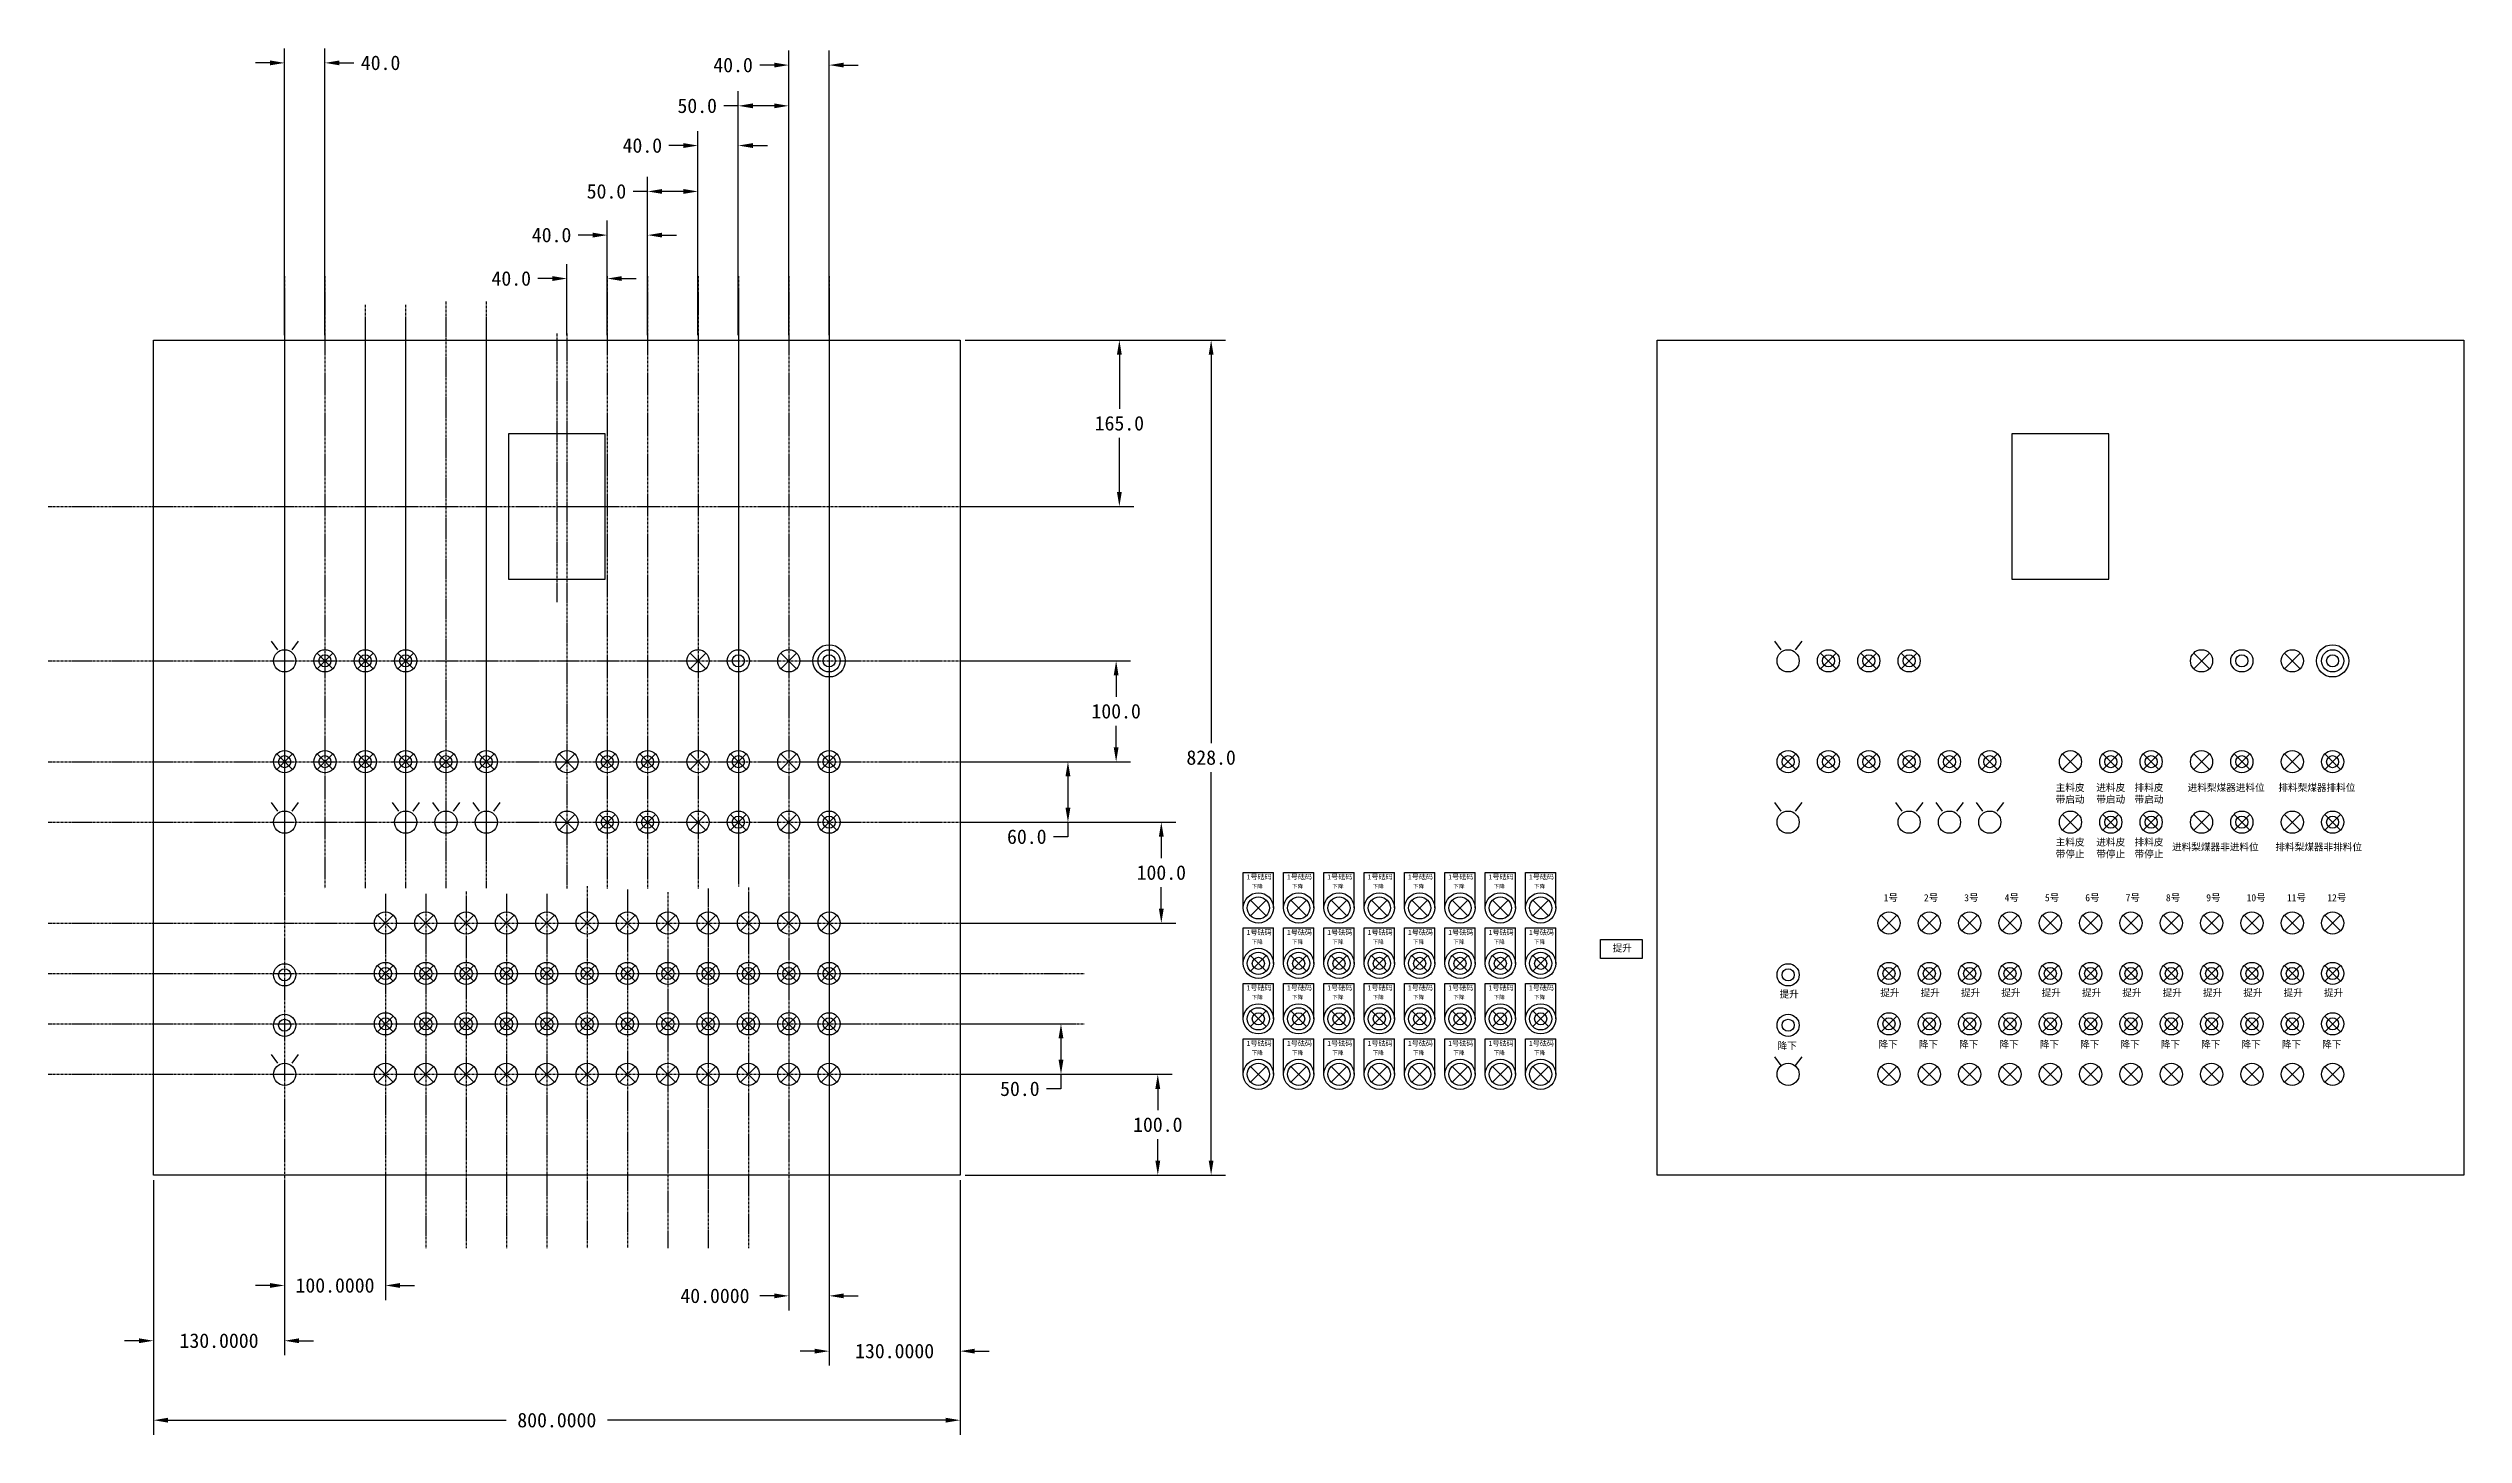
# Model space of a CAD drawing. Extents: x -1423 to 2287, y -3960 to 7.
# Drawn here: x -109 to 2287, y -2412 to -1037 of the extents above; entities that cross this region are included whole.
import ezdxf

# ---------------------------------------------------------------- set-up
doc = ezdxf.new("R2010")
doc.units = 0
doc.header["$MEASUREMENT"] = 0
doc.linetypes.add('CENTERX2', pattern=[4, 2.5, -0.5, 0.5, -0.5])
doc.layers.get('0').update_dxf_attribs({"linetype": 'CONTINUOUS'})
doc.layers.get('DEFPOINTS').update_dxf_attribs({"linetype": 'CONTINUOUS'})
doc.dimstyles.get("Standard").update_dxf_attribs({"dimtxt": 0.18, "dimasz": 0.18, "dimexe": 0.18, "dimexo": 0.0625, "dimgap": 0.09, "dimtad": 0, "dimtih": 1, "dimtoh": 1, "dimdec": 4, "dimzin": 0, "dimtxsty": 'STANDARD', "dimcen": 0.09, "dimazin": 3, "dimtfac": 1, "dimtdec": 4, "dimtofl": 0, "dimtmove": 0, "dimatfit": 3, "dimtolj": 1, "dimtzin": 0})

msp = doc.modelspace()

# ---------------------------------------------------------------- texts
at = {"attachment_point": 1}
for s, insert, char_height, width in [('\\f宋体|b0|i0|c134|p2;主料皮带启动', (1882.33523, -1766.37356), 7, 34.8485), ('\\f宋体|b0|i0|c134|p2;进料皮带启动', (1922.60726, -1766.37356), 7, 34.8485), ('\\f宋体|b0|i0|c134|p2;排料皮带启动', (1960.5559, -1766.37356), 7, 34.8484653), ('\\f宋体|b0|i0|c134|p2;进料梨煤器进料位', (2013.21933, -1766.37356), 7, 79.3649), ('\\f宋体|b0|i0|c134|p2;排料梨煤器排料位', (2103.21933, -1766.37356), 7, 79.3649), ('\\f宋体|b0|i0|c134|p2;主料皮带停止', (1882.33523, -1820.5367), 7, 34.8485), ('\\f宋体|b0|i0|c134|p2;进料皮带停止', (1922.60726, -1820.5367), 7, 34.8485), ('\\f宋体|b0|i0|c134|p2;排料皮带停止', (1960.5559, -1820.5367), 7, 34.8485), ('\\f宋体|b0|i0|c134|p2;进料梨煤器非进料位', (1997.72776, -1825.24838), 7, 91.8601126), ('\\f宋体|b0|i0|c134|p2;排料梨煤器非排料位', (2100.22298, -1825.24838), 7, 95.7671037), ('\\f宋体|b0|i0|c134|p2;1号砝码', (1079.80544, -1856.01467), 5, 44.8141), ('\\f宋体|b0|i0|c134|p2;下降', (1084.81976, -1865.86003), 4, 44.8141), ('\\f宋体|b0|i0|c134|p2;1号砝码', (1119.80544, -1856.01467), 5, 44.8141), ('\\f宋体|b0|i0|c134|p2;下降', (1124.81976, -1865.86003), 4, 44.8141), ('\\f宋体|b0|i0|c134|p2;1号砝码', (1159.80544, -1856.01467), 5, 44.8141), ('\\f宋体|b0|i0|c134|p2;下降', (1164.81976, -1865.86003), 4, 44.8141), ('\\f宋体|b0|i0|c134|p2;1号砝码', (1199.80544, -1856.01467), 5, 44.8141), ('\\f宋体|b0|i0|c134|p2;下降', (1204.81976, -1865.86003), 4, 44.8141), ('\\f宋体|b0|i0|c134|p2;1号砝码', (1239.80544, -1856.01467), 5, 44.8141), ('\\f宋体|b0|i0|c134|p2;下降', (1244.81976, -1865.86003), 4, 44.8141), ('\\f宋体|b0|i0|c134|p2;1号砝码', (1279.80544, -1856.01467), 5, 44.8141), ('\\f宋体|b0|i0|c134|p2;下降', (1284.81976, -1865.86003), 4, 44.8141), ('\\f宋体|b0|i0|c134|p2;1号砝码', (1319.80544, -1856.01467), 5, 44.8141), ('\\f宋体|b0|i0|c134|p2;下降', (1324.81976, -1865.86003), 4, 44.8141), ('\\f宋体|b0|i0|c134|p2;1号砝码', (1359.80544, -1856.01467), 5, 44.8141), ('\\f宋体|b0|i0|c134|p2;下降', (1364.81976, -1865.86003), 4, 44.8141), ('\\f宋体|b0|i0|c134|p2;1号', (1711.65537, -1875.62235), 7, 23.3279), ('\\f宋体|b0|i0|c134|p2;2号', (1751.65537, -1875.62235), 7, 23.3279), ('\\f宋体|b0|i0|c134|p2;3号', (1791.65537, -1875.62235), 7, 23.3279), ('\\f宋体|b0|i0|c134|p2;4号', (1831.65537, -1875.62235), 7, 23.3279), ('\\f宋体|b0|i0|c134|p2;5号', (1871.65537, -1875.62235), 7, 23.3279), ('\\f宋体|b0|i0|c134|p2;6号', (1911.65537, -1875.62235), 7, 23.3279), ('\\f宋体|b0|i0|c134|p2;7号', (1951.65537, -1875.62235), 7, 23.3279), ('\\f宋体|b0|i0|c134|p2;8号', (1991.65537, -1875.62235), 7, 23.3279), ('\\f宋体|b0|i0|c134|p2;9号', (2031.65537, -1875.62235), 7, 23.3279), ('\\f宋体|b0|i0|c134|p2;10号', (2071.65537, -1875.62235), 7, 23.3279), ('\\f宋体|b0|i0|c134|p2;11号', (2111.65537, -1875.62235), 7, 23.3279), ('\\f宋体|b0|i0|c134|p2;12号', (2151.65537, -1875.62235), 7, 23.3279), ('\\f宋体|b0|i0|c134|p2;1号砝码', (1079.80544, -1911.01467), 5, 44.8141), ('\\f宋体|b0|i0|c134|p2;1号砝码', (1119.80544, -1911.01467), 5, 44.8141), ('\\f宋体|b0|i0|c134|p2;1号砝码', (1159.80544, -1911.01467), 5, 44.8141), ('\\f宋体|b0|i0|c134|p2;1号砝码', (1199.80544, -1911.01467), 5, 44.8141), ('\\f宋体|b0|i0|c134|p2;1号砝码', (1239.80544, -1911.01467), 5, 44.8141), ('\\f宋体|b0|i0|c134|p2;1号砝码', (1279.80544, -1911.01467), 5, 44.8141), ('\\f宋体|b0|i0|c134|p2;1号砝码', (1319.80544, -1911.01467), 5, 44.8141), ('\\f宋体|b0|i0|c134|p2;1号砝码', (1359.80544, -1911.01467), 5, 44.8141), ('\\f宋体|b0|i0|c134|p2;下降', (1084.81976, -1920.86003), 4, 44.8141), ('\\f宋体|b0|i0|c134|p2;下降', (1124.81976, -1920.86003), 4, 44.8141), ('\\f宋体|b0|i0|c134|p2;下降', (1164.81976, -1920.86003), 4, 44.8141), ('\\f宋体|b0|i0|c134|p2;下降', (1204.81976, -1920.86003), 4, 44.8141), ('\\f宋体|b0|i0|c134|p2;下降', (1244.81976, -1920.86003), 4, 44.8141), ('\\f宋体|b0|i0|c134|p2;下降', (1284.81976, -1920.86003), 4, 44.8141), ('\\f宋体|b0|i0|c134|p2;下降', (1324.81976, -1920.86003), 4, 44.8141), ('\\f宋体|b0|i0|c134|p2;下降', (1364.81976, -1920.86003), 4, 44.8141), ('\\f宋体|b0|i0|c134|p2;提升', (1442.99797, -1925.50482), 7, 42.9724), ('\\f宋体|b0|i0|c134|p2;1号砝码', (1079.80544, -1966.01467), 5, 44.8141), ('\\f宋体|b0|i0|c134|p2;下降', (1084.81976, -1975.86003), 4, 44.8141), ('\\f宋体|b0|i0|c134|p2;1号砝码', (1119.80544, -1966.01467), 5, 44.8141), ('\\f宋体|b0|i0|c134|p2;下降', (1124.81976, -1975.86003), 4, 44.8141), ('\\f宋体|b0|i0|c134|p2;1号砝码', (1159.80544, -1966.01467), 5, 44.8141), ('\\f宋体|b0|i0|c134|p2;下降', (1164.81976, -1975.86003), 4, 44.8141), ('\\f宋体|b0|i0|c134|p2;1号砝码', (1199.80544, -1966.01467), 5, 44.8141), ('\\f宋体|b0|i0|c134|p2;下降', (1204.81976, -1975.86003), 4, 44.8141), ('\\f宋体|b0|i0|c134|p2;1号砝码', (1239.80544, -1966.01467), 5, 44.8141), ('\\f宋体|b0|i0|c134|p2;下降', (1244.81976, -1975.86003), 4, 44.8141), ('\\f宋体|b0|i0|c134|p2;1号砝码', (1279.80544, -1966.01467), 5, 44.8141), ('\\f宋体|b0|i0|c134|p2;下降', (1284.81976, -1975.86003), 4, 44.8141), ('\\f宋体|b0|i0|c134|p2;1号砝码', (1319.80544, -1966.01467), 5, 44.8141), ('\\f宋体|b0|i0|c134|p2;下降', (1324.81976, -1975.86003), 4, 44.8141), ('\\f宋体|b0|i0|c134|p2;1号砝码', (1359.80544, -1966.01467), 5, 44.8141), ('\\f宋体|b0|i0|c134|p2;下降', (1364.81976, -1975.86003), 4, 44.8141), ('\\f宋体|b0|i0|c134|p2;提升', (1608.43642, -1971.1997), 7, 42.9724), ('\\f宋体|b0|i0|c134|p2;提升', (1708.43642, -1969.80284), 7, 42.9724), ('\\f宋体|b0|i0|c134|p2;提升', (1748.43642, -1969.80284), 7, 42.9724), ('\\f宋体|b0|i0|c134|p2;提升', (1788.43642, -1969.80284), 7, 42.9724), ('\\f宋体|b0|i0|c134|p2;提升', (1828.43642, -1969.80284), 7, 42.9724), ('\\f宋体|b0|i0|c134|p2;提升', (1868.43642, -1969.80284), 7, 42.9724), ('\\f宋体|b0|i0|c134|p2;提升', (1908.43642, -1969.80284), 7, 42.9724), ('\\f宋体|b0|i0|c134|p2;提升', (1948.43642, -1969.80284), 7, 42.9724), ('\\f宋体|b0|i0|c134|p2;提升', (1988.43642, -1969.80284), 7, 42.9724), ('\\f宋体|b0|i0|c134|p2;提升', (2028.43642, -1969.80284), 7, 42.9724), ('\\f宋体|b0|i0|c134|p2;提升', (2068.43642, -1969.80284), 7, 42.9724), ('\\f宋体|b0|i0|c134|p2;提升', (2108.43642, -1969.80284), 7, 42.9724), ('\\f宋体|b0|i0|c134|p2;提升', (2148.43642, -1969.80284), 7, 42.9724), ('\\f宋体|b0|i0|c134|p2;1号砝码', (1079.80544, -2021.01467), 5, 44.8141), ('\\f宋体|b0|i0|c134|p2;下降', (1084.81976, -2030.86003), 4, 44.8141), ('\\f宋体|b0|i0|c134|p2;1号砝码', (1119.80544, -2021.01467), 5, 44.8141), ('\\f宋体|b0|i0|c134|p2;下降', (1124.81976, -2030.86003), 4, 44.8141), ('\\f宋体|b0|i0|c134|p2;1号砝码', (1159.80544, -2021.01467), 5, 44.8141), ('\\f宋体|b0|i0|c134|p2;下降', (1164.81976, -2030.86003), 4, 44.8141), ('\\f宋体|b0|i0|c134|p2;1号砝码', (1199.80544, -2021.01467), 5, 44.8141), ('\\f宋体|b0|i0|c134|p2;下降', (1204.81976, -2030.86003), 4, 44.8141), ('\\f宋体|b0|i0|c134|p2;1号砝码', (1239.80544, -2021.01467), 5, 44.8141), ('\\f宋体|b0|i0|c134|p2;下降', (1244.81976, -2030.86003), 4, 44.8141), ('\\f宋体|b0|i0|c134|p2;1号砝码', (1279.80544, -2021.01467), 5, 44.8141), ('\\f宋体|b0|i0|c134|p2;下降', (1284.81976, -2030.86003), 4, 44.8141), ('\\f宋体|b0|i0|c134|p2;1号砝码', (1319.80544, -2021.01467), 5, 44.8141), ('\\f宋体|b0|i0|c134|p2;下降', (1324.81976, -2030.86003), 4, 44.8141), ('\\f宋体|b0|i0|c134|p2;1号砝码', (1359.80544, -2021.01467), 5, 44.8141), ('\\f宋体|b0|i0|c134|p2;下降', (1364.81976, -2030.86003), 4, 44.8141), ('\\f宋体|b0|i0|c134|p2;降下', (1606.62225, -2022.43776), 7, 44.8141), ('\\f宋体|b0|i0|c134|p2;降下', (1706.62225, -2021.04089), 7, 44.8141), ('\\f宋体|b0|i0|c134|p2;降下', (1746.62225, -2021.04089), 7, 44.8141), ('\\f宋体|b0|i0|c134|p2;降下', (1786.62225, -2021.04089), 7, 44.8141), ('\\f宋体|b0|i0|c134|p2;降下', (1826.62225, -2021.04089), 7, 44.8141), ('\\f宋体|b0|i0|c134|p2;降下', (1866.62225, -2021.04089), 7, 44.8141), ('\\f宋体|b0|i0|c134|p2;降下', (1906.62225, -2021.04089), 7, 44.8141), ('\\f宋体|b0|i0|c134|p2;降下', (1946.62225, -2021.04089), 7, 44.8141), ('\\f宋体|b0|i0|c134|p2;降下', (1986.62225, -2021.04089), 7, 44.8141), ('\\f宋体|b0|i0|c134|p2;降下', (2026.62225, -2021.04089), 7, 44.8141), ('\\f宋体|b0|i0|c134|p2;降下', (2066.62225, -2021.04089), 7, 44.8141), ('\\f宋体|b0|i0|c134|p2;降下', (2106.62225, -2021.04089), 7, 44.8141), ('\\f宋体|b0|i0|c134|p2;降下', (2146.62225, -2021.04089), 7, 44.8141)]:
    msp.add_mtext(s, dxfattribs=dict(at, insert=insert, char_height=char_height, width=width))

# ---------------------------------------------------------------- blocks, each defined once
blk = doc.blocks.new('*D15')
at = {"color": 0, "linetype": 'BYBLOCK'}
for p, q in [((439.5, -1124.2), (425.1, -1124.2)), ((453.9, -1223.4), (453.9, -1109.8)), ((493.9, -1223.4), (493.9, -1109.8)), ((508.3, -1124.2), (522.7, -1124.2))]:
    blk.add_line(p, q, dxfattribs=at)
for points in [[(439.5, -1121.8), (439.5, -1126.6), (453.9, -1124.2)], [(508.3, -1121.8), (508.3, -1126.6), (493.9, -1124.2)]]:
    blk.add_solid(points, dxfattribs=at)
at = {"layer": 'DEFPOINTS', "color": 0, "linetype": 'BYBLOCK'}
for p in [(453.9, -1124.2), (453.9, -1228.4), (493.9, -1228.4)]:
    blk.add_point(p, dxfattribs=at)
at = {"color": 0, "linetype": 'BYBLOCK', "insert": (398.7, -1124.2), "char_height": 14.4, "attachment_point": 5}
blk.add_mtext('\\A1;40.0', dxfattribs=at)
blk = doc.blocks.new('*D13')
at = {"color": 0, "linetype": 'BYBLOCK'}
for p, q in [((493.9, -1223.4), (493.9, -1066.5)), ((543.9, -1223.4), (543.9, -1066.5)), ((493.9, -1080.9), (479.5, -1080.9)), ((529.5, -1080.9), (508.3, -1080.9))]:
    blk.add_line(p, q, dxfattribs=at)
for points in [[(508.3, -1078.5), (508.3, -1083.3), (493.9, -1080.9)], [(529.5, -1078.5), (529.5, -1083.3), (543.9, -1080.9)]]:
    blk.add_solid(points, dxfattribs=at)
at = {"layer": 'DEFPOINTS', "color": 0, "linetype": 'BYBLOCK'}
for p in [(493.9, -1080.9), (493.9, -1228.4), (543.9, -1228.4)]:
    blk.add_point(p, dxfattribs=at)
at = {"color": 0, "linetype": 'BYBLOCK', "insert": (453.1, -1080.9), "char_height": 14.4, "attachment_point": 5}
blk.add_mtext('\\A1;50.0', dxfattribs=at)
blk = doc.blocks.new('*D12')
at = {"color": 0, "linetype": 'BYBLOCK'}
for p, q in [((543.9, -1223.4), (543.9, -1021)), ((583.9, -1223.4), (583.9, -1021)), ((529.5, -1035.4), (515.1, -1035.4)), ((598.3, -1035.4), (612.7, -1035.4))]:
    blk.add_line(p, q, dxfattribs=at)
for points in [[(529.5, -1033), (529.5, -1037.8), (543.9, -1035.4)], [(598.3, -1033), (598.3, -1037.8), (583.9, -1035.4)]]:
    blk.add_solid(points, dxfattribs=at)
at = {"layer": 'DEFPOINTS', "color": 0, "linetype": 'BYBLOCK'}
for p in [(543.9, -1035.4), (543.9, -1228.4), (583.9, -1228.4)]:
    blk.add_point(p, dxfattribs=at)
at = {"color": 0, "linetype": 'BYBLOCK', "insert": (488.7, -1035.4), "char_height": 14.4, "attachment_point": 5}
blk.add_mtext('\\A1;40.0', dxfattribs=at)
blk = doc.blocks.new('*D0')
at = {"color": 0, "linetype": 'BYBLOCK'}
for p, q in [((3.9, -2061.4), (3.9, -2313.9)), ((803.9, -2061.4), (803.9, -2313.9)), ((18.3, -2299.5), (353.5, -2299.5)), ((789.5, -2299.5), (454.3, -2299.5))]:
    blk.add_line(p, q, dxfattribs=at)
for points in [[(18.3, -2297.1), (18.3, -2301.9), (3.9, -2299.5)], [(789.5, -2297.1), (789.5, -2301.9), (803.9, -2299.5)]]:
    blk.add_solid(points, dxfattribs=at)
at = {"layer": 'DEFPOINTS', "color": 0, "linetype": 'BYBLOCK'}
for p in [(3.9, -2056.4), (803.9, -2056.4), (803.9, -2299.5)]:
    blk.add_point(p, dxfattribs=at)
at = {"color": 0, "linetype": 'BYBLOCK', "insert": (403.9, -2299.5), "char_height": 14.4, "attachment_point": 5}
blk.add_mtext('\\A1;800.0000', dxfattribs=at)
blk = doc.blocks.new('*D14')
at = {"color": 0, "linetype": 'BYBLOCK'}
for p, q in [((119.5, -953.4), (105.1, -953.4)), ((133.9, -1223.4), (133.9, -939)), ((173.9, -1223.4), (173.9, -939)), ((188.3, -953.4), (202.7, -953.4))]:
    blk.add_line(p, q, dxfattribs=at)
for points in [[(119.5, -951), (119.5, -955.8), (133.9, -953.4)], [(188.3, -951), (188.3, -955.8), (173.9, -953.4)]]:
    blk.add_solid(points, dxfattribs=at)
at = {"layer": 'DEFPOINTS', "color": 0, "linetype": 'BYBLOCK'}
for p in [(173.9, -953.4), (133.9, -1228.4), (173.9, -1228.4)]:
    blk.add_point(p, dxfattribs=at)
at = {"color": 0, "linetype": 'BYBLOCK', "insert": (229.1, -953.4), "char_height": 14.4, "attachment_point": 5}
blk.add_mtext('\\A1;40.0', dxfattribs=at)
blk = doc.blocks.new('*D4')
at = {"color": 0, "linetype": 'BYBLOCK'}
for p, q in [((133.9, -2061.4), (133.9, -2180.3)), ((233.9, -2061.4), (233.9, -2180.3)), ((119.5, -2165.9), (105.1, -2165.9)), ((248.3, -2165.9), (262.7, -2165.9))]:
    blk.add_line(p, q, dxfattribs=at)
for points in [[(119.5, -2163.5), (119.5, -2168.3), (133.9, -2165.9)], [(248.3, -2163.5), (248.3, -2168.3), (233.9, -2165.9)]]:
    blk.add_solid(points, dxfattribs=at)
at = {"layer": 'DEFPOINTS', "color": 0, "linetype": 'BYBLOCK'}
for p in [(133.9, -2056.4), (233.9, -2056.4), (233.9, -2165.9)]:
    blk.add_point(p, dxfattribs=at)
at = {"color": 0, "linetype": 'BYBLOCK', "insert": (183.9, -2165.9), "char_height": 14.4, "attachment_point": 5}
blk.add_mtext('\\A1;100.0000', dxfattribs=at)
blk = doc.blocks.new('*D3')
at = {"color": 0, "linetype": 'BYBLOCK'}
for p, q in [((3.9, -2061.4), (3.9, -2235.1)), ((133.9, -2061.4), (133.9, -2235.1)), ((-10.5, -2220.7), (-24.9, -2220.7)), ((148.3, -2220.7), (162.7, -2220.7))]:
    blk.add_line(p, q, dxfattribs=at)
for points in [[(-10.5, -2218.3), (-10.5, -2223.1), (3.9, -2220.7)], [(148.3, -2218.3), (148.3, -2223.1), (133.9, -2220.7)]]:
    blk.add_solid(points, dxfattribs=at)
at = {"layer": 'DEFPOINTS', "color": 0, "linetype": 'BYBLOCK'}
for p in [(3.9, -2056.4), (133.9, -2056.4), (133.9, -2220.7)]:
    blk.add_point(p, dxfattribs=at)
at = {"color": 0, "linetype": 'BYBLOCK', "insert": (68.9, -2220.7), "char_height": 14.4, "attachment_point": 5}
blk.add_mtext('\\A1;130.0000', dxfattribs=at)
blk = doc.blocks.new('*D16')
at = {"color": 0, "linetype": 'BYBLOCK'}
for p, q in [((399.5, -1167.3), (385.1, -1167.3)), ((413.9, -1223.4), (413.9, -1152.9)), ((453.9, -1223.4), (453.9, -1152.9)), ((468.3, -1167.3), (482.7, -1167.3))]:
    blk.add_line(p, q, dxfattribs=at)
for points in [[(399.5, -1164.9), (399.5, -1169.7), (413.9, -1167.3)], [(468.3, -1164.9), (468.3, -1169.7), (453.9, -1167.3)]]:
    blk.add_solid(points, dxfattribs=at)
at = {"layer": 'DEFPOINTS', "color": 0, "linetype": 'BYBLOCK'}
for p in [(413.9, -1167.3), (413.9, -1228.4), (453.9, -1228.4)]:
    blk.add_point(p, dxfattribs=at)
at = {"color": 0, "linetype": 'BYBLOCK', "insert": (358.7, -1167.3), "char_height": 14.4, "attachment_point": 5}
blk.add_mtext('\\A1;40.0', dxfattribs=at)
blk = doc.blocks.new('*D11')
at = {"color": 0, "linetype": 'BYBLOCK'}
for p, q in [((583.9, -1223.4), (583.9, -981.6)), ((633.9, -1223.4), (633.9, -981.6)), ((583.9, -996), (569.5, -996)), ((619.5, -996), (598.3, -996))]:
    blk.add_line(p, q, dxfattribs=at)
for points in [[(598.3, -993.6), (598.3, -998.4), (583.9, -996)], [(619.5, -993.6), (619.5, -998.4), (633.9, -996)]]:
    blk.add_solid(points, dxfattribs=at)
at = {"layer": 'DEFPOINTS', "color": 0, "linetype": 'BYBLOCK'}
for p in [(583.9, -996), (583.9, -1228.4), (633.9, -1228.4)]:
    blk.add_point(p, dxfattribs=at)
at = {"color": 0, "linetype": 'BYBLOCK', "insert": (543.1, -996), "char_height": 14.4, "attachment_point": 5}
blk.add_mtext('\\A1;50.0', dxfattribs=at)
blk = doc.blocks.new('*D10')
at = {"color": 0, "linetype": 'BYBLOCK'}
for p, q in [((619.5, -955.6), (605.1, -955.6)), ((633.9, -1223.4), (633.9, -941.2)), ((673.9, -1223.4), (673.9, -941.2)), ((688.3, -955.6), (702.7, -955.6))]:
    blk.add_line(p, q, dxfattribs=at)
for points in [[(619.5, -953.2), (619.5, -958), (633.9, -955.6)], [(688.3, -953.2), (688.3, -958), (673.9, -955.6)]]:
    blk.add_solid(points, dxfattribs=at)
at = {"layer": 'DEFPOINTS', "color": 0, "linetype": 'BYBLOCK'}
for p in [(633.9, -955.6), (633.9, -1228.4), (673.9, -1228.4)]:
    blk.add_point(p, dxfattribs=at)
at = {"color": 0, "linetype": 'BYBLOCK', "insert": (578.7, -955.6), "char_height": 14.4, "attachment_point": 5}
blk.add_mtext('\\A1;40.0', dxfattribs=at)
blk = doc.blocks.new('*D18')
at = {"color": 0, "linetype": 'BYBLOCK'}
for p, q in [((808.9, -1228.4), (976.2, -1228.4)), ((961.8, -1242.8), (961.8, -1296.5)), ((961.8, -1379), (961.8, -1325.3)), ((808.9, -1393.4), (976.2, -1393.4))]:
    blk.add_line(p, q, dxfattribs=at)
for points in [[(959.4, -1242.8), (964.2, -1242.8), (961.8, -1228.4)], [(959.4, -1379), (964.2, -1379), (961.8, -1393.4)]]:
    blk.add_solid(points, dxfattribs=at)
at = {"layer": 'DEFPOINTS', "color": 0, "linetype": 'BYBLOCK'}
for p in [(803.9, -1228.4), (803.9, -1393.4), (961.8, -1393.4)]:
    blk.add_point(p, dxfattribs=at)
at = {"color": 0, "linetype": 'BYBLOCK', "insert": (961.8, -1310.9), "char_height": 14.4, "attachment_point": 5}
blk.add_mtext('\\A1;165.0', dxfattribs=at)
blk = doc.blocks.new('*D17')
at = {"color": 0, "linetype": 'BYBLOCK'}
for p, q in [((808.9, -1228.4), (1067.2, -1228.4)), ((1052.8, -1242.8), (1052.8, -1628)), ((1052.8, -2042), (1052.8, -1656.8)), ((808.9, -2056.4), (1067.2, -2056.4))]:
    blk.add_line(p, q, dxfattribs=at)
for points in [[(1050.4, -1242.8), (1055.2, -1242.8), (1052.8, -1228.4)], [(1050.4, -2042), (1055.2, -2042), (1052.8, -2056.4)]]:
    blk.add_solid(points, dxfattribs=at)
at = {"layer": 'DEFPOINTS', "color": 0, "linetype": 'BYBLOCK'}
for p in [(803.9, -1228.4), (803.9, -2056.4), (1052.8, -2056.4)]:
    blk.add_point(p, dxfattribs=at)
at = {"color": 0, "linetype": 'BYBLOCK', "insert": (1052.8, -1642.4), "char_height": 14.4, "attachment_point": 5}
blk.add_mtext('\\A1;828.0', dxfattribs=at)
blk = doc.blocks.new('*D9')
at = {"color": 0, "linetype": 'BYBLOCK'}
for p, q in [((808.9, -1391.4), (925.2, -1391.4)), ((910.8, -1405.8), (910.8, -1437)), ((808.9, -1451.4), (925.2, -1451.4)), ((910.8, -1451.4), (910.8, -1465.8)), ((910.8, -1465.8), (896.4, -1465.8))]:
    blk.add_line(p, q, dxfattribs=at)
for points in [[(908.4, -1405.8), (913.2, -1405.8), (910.8, -1391.4)], [(908.4, -1437), (913.2, -1437), (910.8, -1451.4)]]:
    blk.add_solid(points, dxfattribs=at)
at = {"layer": 'DEFPOINTS', "color": 0, "linetype": 'BYBLOCK'}
for p in [(803.9, -1391.4), (803.9, -1451.4), (910.8, -1451.4)]:
    blk.add_point(p, dxfattribs=at)
at = {"color": 0, "linetype": 'BYBLOCK', "insert": (870, -1465.8), "char_height": 14.4, "attachment_point": 5}
blk.add_mtext('\\A1;60.0', dxfattribs=at)
blk = doc.blocks.new('*D8')
at = {"color": 0, "linetype": 'BYBLOCK'}
for p, q in [((808.9, -1291.4), (973, -1291.4)), ((958.6, -1305.8), (958.6, -1327)), ((958.6, -1377), (958.6, -1355.8)), ((808.9, -1391.4), (973, -1391.4))]:
    blk.add_line(p, q, dxfattribs=at)
for points in [[(956.2, -1305.8), (961, -1305.8), (958.6, -1291.4)], [(956.2, -1377), (961, -1377), (958.6, -1391.4)]]:
    blk.add_solid(points, dxfattribs=at)
at = {"layer": 'DEFPOINTS', "color": 0, "linetype": 'BYBLOCK'}
for p in [(803.9, -1291.4), (803.9, -1391.4), (958.6, -1391.4)]:
    blk.add_point(p, dxfattribs=at)
at = {"color": 0, "linetype": 'BYBLOCK', "insert": (958.6, -1341.4), "char_height": 14.4, "attachment_point": 5}
blk.add_mtext('\\A1;100.0', dxfattribs=at)
blk = doc.blocks.new('*D7')
at = {"color": 0, "linetype": 'BYBLOCK'}
for p, q in [((808.9, -1651.4), (918.3, -1651.4)), ((903.9, -1665.8), (903.9, -1687)), ((808.9, -1701.4), (918.3, -1701.4)), ((903.9, -1715.8), (889.5, -1715.8)), ((903.9, -1701.4), (903.9, -1715.8))]:
    blk.add_line(p, q, dxfattribs=at)
for points in [[(901.5, -1665.8), (906.3, -1665.8), (903.9, -1651.4)], [(901.5, -1687), (906.3, -1687), (903.9, -1701.4)]]:
    blk.add_solid(points, dxfattribs=at)
at = {"layer": 'DEFPOINTS', "color": 0, "linetype": 'BYBLOCK'}
for p in [(803.9, -1651.4), (803.9, -1701.4), (903.9, -1701.4)]:
    blk.add_point(p, dxfattribs=at)
at = {"color": 0, "linetype": 'BYBLOCK', "insert": (863.1, -1715.8), "char_height": 14.4, "attachment_point": 5}
blk.add_mtext('\\A1;50.0', dxfattribs=at)
blk = doc.blocks.new('*D6')
at = {"color": 0, "linetype": 'BYBLOCK'}
for p, q in [((808.9, -1451.4), (1017.8, -1451.4)), ((1003.4, -1465.8), (1003.4, -1487)), ((1003.4, -1537), (1003.4, -1515.8)), ((808.9, -1551.4), (1017.8, -1551.4))]:
    blk.add_line(p, q, dxfattribs=at)
for points in [[(1001, -1465.8), (1005.8, -1465.8), (1003.4, -1451.4)], [(1001, -1537), (1005.8, -1537), (1003.4, -1551.4)]]:
    blk.add_solid(points, dxfattribs=at)
at = {"layer": 'DEFPOINTS', "color": 0, "linetype": 'BYBLOCK'}
for p in [(803.9, -1451.4), (803.9, -1551.4), (1003.4, -1551.4)]:
    blk.add_point(p, dxfattribs=at)
at = {"color": 0, "linetype": 'BYBLOCK', "insert": (1003.4, -1501.4), "char_height": 14.4, "attachment_point": 5}
blk.add_mtext('\\A1;100.0', dxfattribs=at)
blk = doc.blocks.new('*D5')
at = {"color": 0, "linetype": 'BYBLOCK'}
for p, q in [((808.9, -1701.4), (1014.3, -1701.4)), ((999.9, -1715.8), (999.9, -1737)), ((999.9, -1787), (999.9, -1765.8)), ((808.9, -1801.4), (1014.3, -1801.4))]:
    blk.add_line(p, q, dxfattribs=at)
for points in [[(997.5, -1715.8), (1002.3, -1715.8), (999.9, -1701.4)], [(997.5, -1787), (1002.3, -1787), (999.9, -1801.4)]]:
    blk.add_solid(points, dxfattribs=at)
at = {"layer": 'DEFPOINTS', "color": 0, "linetype": 'BYBLOCK'}
for p in [(803.9, -1701.4), (803.9, -1801.4), (999.9, -1801.4)]:
    blk.add_point(p, dxfattribs=at)
at = {"color": 0, "linetype": 'BYBLOCK', "insert": (999.9, -1751.4), "char_height": 14.4, "attachment_point": 5}
blk.add_mtext('\\A1;100.0', dxfattribs=at)
blk = doc.blocks.new('*D2')
at = {"color": 0, "linetype": 'BYBLOCK'}
for p, q in [((633.9, -2061.4), (633.9, -2190.6)), ((673.9, -2061.4), (673.9, -2190.6)), ((619.5, -2176.2), (605.1, -2176.2)), ((688.3, -2176.2), (702.7, -2176.2))]:
    blk.add_line(p, q, dxfattribs=at)
for points in [[(619.5, -2173.8), (619.5, -2178.6), (633.9, -2176.2)], [(688.3, -2173.8), (688.3, -2178.6), (673.9, -2176.2)]]:
    blk.add_solid(points, dxfattribs=at)
at = {"layer": 'DEFPOINTS', "color": 0, "linetype": 'BYBLOCK'}
for p in [(633.9, -2056.4), (673.9, -2056.4), (633.9, -2176.2)]:
    blk.add_point(p, dxfattribs=at)
at = {"color": 0, "linetype": 'BYBLOCK', "insert": (560.7, -2176.2), "char_height": 14.4, "attachment_point": 5}
blk.add_mtext('\\A1;40.0000', dxfattribs=at)
blk = doc.blocks.new('*D1')
at = {"color": 0, "linetype": 'BYBLOCK'}
for p, q in [((673.9, -2061.4), (673.9, -2245.4)), ((803.9, -2061.4), (803.9, -2245.4)), ((659.5, -2231), (645.1, -2231)), ((818.3, -2231), (832.7, -2231))]:
    blk.add_line(p, q, dxfattribs=at)
for points in [[(659.5, -2228.6), (659.5, -2233.4), (673.9, -2231)], [(818.3, -2228.6), (818.3, -2233.4), (803.9, -2231)]]:
    blk.add_solid(points, dxfattribs=at)
at = {"layer": 'DEFPOINTS', "color": 0, "linetype": 'BYBLOCK'}
for p in [(673.9, -2056.4), (803.9, -2056.4), (673.9, -2231)]:
    blk.add_point(p, dxfattribs=at)
at = {"color": 0, "linetype": 'BYBLOCK', "insert": (738.9, -2231), "char_height": 14.4, "attachment_point": 5}
blk.add_mtext('\\A1;130.0000', dxfattribs=at)
blk = doc.blocks.new('A$C5AB70687')
at = {"linetype": 'CENTERX2'}
for p, q in [((234.36408, 1149.08337), (234.36408, 184.87905)), ((234.36408, 1149.08337), (234.36408, 521.46442)), ((234.36408, 1136.71062), (234.36408, 538.14261)), ((274.36408, 1149.08337), (274.36408, 541.89396)), ((554.36408, 1149.08337), (554.36408, 541.83314)), ((594.36408, 1149.08337), (594.36408, 541.83314)), ((644.36408, 1149.08337), (644.36408, 541.83314)), ((684.36408, 1149.08337), (684.36408, 547.3095)), ((684.36408, 1136.71062), (684.36408, 543.81815)), ((734.36408, 1149.08337), (734.36408, 184.87905)), ((774.36408, 1149.08337), (774.36408, 184.87905)), ((774.36408, 1136.71062), (774.36408, 222.01746)), ((314.36408, 1120.61548), (314.36408, 541.89396)), ((314.36408, 1108.24273), (314.36408, 588.57216)), ((354.36408, 1120.61548), (354.36408, 541.89396)), ((354.36408, 1108.24273), (354.36408, 588.57216)), ((394.36408, 1123.95092), (394.36408, 541.89396)), ((434.36408, 1123.95092), (434.36408, 541.89396)), ((434.36408, 1108.24273), (434.36408, 588.57216)), ((504.36408, 1092.14759), (504.36408, 825.38415)), ((514.36408, 1092.14759), (514.36408, 541.83314)), ((0, 920.43183), (1027.3583, 920.43183)), ((0, 767.43183), (1027.3583, 767.43183)), ((0, 667.43183), (1027.3583, 667.43183)), ((0, 607.43183), (1027.3583, 607.43183)), ((334.36408, 536.38255), (334.36408, 184.87905)), ((374.36408, 536.38255), (374.36408, 184.87905)), ((414.36408, 538.74205), (414.36408, 184.87905)), ((454.36408, 536.38255), (454.36408, 222.01746)), ((454.36408, 536.38255), (454.36408, 184.87905)), ((494.36408, 536.38255), (494.36408, 184.87905)), ((534.36408, 544.08634), (534.36408, 184.87905)), ((574.36408, 540.68415), (574.36408, 184.87905)), ((614.36408, 538.18224), (614.36408, 184.87905)), ((654.36408, 541.83314), (654.36408, 184.87905)), ((654.36408, 538.98861), (654.36408, 222.01746)), ((694.36408, 542.7011), (694.36408, 184.87905)), ((0, 507.43183), (1027.3583, 507.43183)), ((0, 457.43183), (1027.3583, 457.43183)), ((0, 407.43183), (1027.3583, 407.43183)), ((0, 357.43183), (1027.3583, 357.43183))]:
    blk.add_line(p, q, dxfattribs=at)
for p, q in [((104.36408, 1085.43183), (904.36408, 1085.43183)), ((104.36408, 257.43183), (104.36408, 1085.43183)), ((904.36408, 1085.43183), (904.36408, 257.43183)), ((456.36408, 992.43183), (456.36408, 848.43183)), ((552.36408, 992.43183), (456.36408, 992.43183)), ((552.36408, 920.43183), (552.36408, 992.43183)), ((552.36408, 896.43183), (552.36408, 943.3182)), ((504.36408, 920.43183), (552.36408, 920.43183)), ((552.36408, 848.43183), (552.36408, 896.43183)), ((456.36408, 848.43183), (552.36408, 848.43183)), ((220.8905, 787.04304), (227.24356, 778.31567)), ((247.83766, 787.04304), (241.4846, 778.31567)), ((282.14225, 775.21), (266.58591, 759.65365)), ((266.58591, 775.21), (282.14225, 759.65365)), ((322.14225, 775.21), (306.58591, 759.65365)), ((306.58591, 775.21), (322.14225, 759.65365)), ((346.58591, 775.21), (362.14225, 759.65365)), ((362.14225, 775.21), (346.58591, 759.65365)), ((652.14225, 775.21), (636.58591, 759.65365)), ((636.58591, 775.21), (652.14225, 759.65365)), ((726.58591, 775.21), (742.14225, 759.65365)), ((742.14225, 775.21), (726.58591, 759.65365)), ((226.58591, 675.21), (242.14225, 659.65365)), ((242.14225, 675.21), (226.58591, 659.65365)), ((282.14225, 675.21), (266.58591, 659.65365)), ((266.58591, 675.21), (282.14225, 659.65365)), ((322.14225, 675.21), (306.58591, 659.65365)), ((306.58591, 675.21), (322.14225, 659.65365)), ((362.14225, 675.21), (346.58591, 659.65365)), ((346.58591, 675.21), (362.14225, 659.65365)), ((386.58591, 675.21), (402.14225, 659.65365)), ((402.14225, 675.21), (386.58591, 659.65365)), ((426.58591, 675.21), (442.14225, 659.65365)), ((442.14225, 675.21), (426.58591, 659.65365)), ((522.14225, 675.21), (506.58591, 659.65365)), ((506.58591, 675.21), (522.14225, 659.65365)), ((546.58591, 675.21), (562.14225, 659.65365)), ((562.14225, 675.21), (546.58591, 659.65365)), ((602.14225, 675.21), (586.58591, 659.65365)), ((586.58591, 675.21), (602.14225, 659.65365)), ((636.58591, 675.21), (652.14225, 659.65365)), ((652.14225, 675.21), (636.58591, 659.65365)), ((692.14225, 675.21), (676.58591, 659.65365)), ((676.58591, 675.21), (692.14225, 659.65365)), ((726.58591, 675.21), (742.14225, 659.65365)), ((742.14225, 675.21), (726.58591, 659.65365)), ((782.14225, 675.21), (766.58591, 659.65365)), ((766.58591, 675.21), (782.14225, 659.65365)), ((220.8905, 627.04304), (227.24356, 618.31567)), ((247.83766, 627.04304), (241.4846, 618.31567)), ((340.8905, 627.04304), (347.24356, 618.31567)), ((367.83766, 627.04304), (361.4846, 618.31567)), ((380.8905, 627.04304), (387.24356, 618.31567)), ((407.83766, 627.04304), (401.4846, 618.31567)), ((420.8905, 627.04304), (427.24356, 618.31567)), ((447.83766, 627.04304), (441.4846, 618.31567)), ((506.58591, 615.21), (522.14225, 599.65365)), ((522.14225, 615.21), (506.58591, 599.65365)), ((562.14225, 615.21), (546.58591, 599.65365)), ((546.58591, 615.21), (562.14225, 599.65365)), ((586.58591, 615.21), (602.14225, 599.65365)), ((602.14225, 615.21), (586.58591, 599.65365)), ((652.14225, 615.21), (636.58591, 599.65365)), ((636.58591, 615.21), (652.14225, 599.65365)), ((676.58591, 615.21), (692.14225, 599.65365)), ((692.14225, 615.21), (676.58591, 599.65365)), ((742.14225, 615.21), (726.58591, 599.65365)), ((726.58591, 615.21), (742.14225, 599.65365)), ((766.58591, 615.21), (782.14225, 599.65365)), ((782.14225, 615.21), (766.58591, 599.65365)), ((342.14225, 515.21), (326.58591, 499.65365)), ((326.58591, 515.21), (342.14225, 499.65365)), ((366.58591, 515.21), (382.14225, 499.65365)), ((382.14225, 515.21), (366.58591, 499.65365)), ((406.58591, 515.21), (422.14225, 499.65365)), ((422.14225, 515.21), (406.58591, 499.65365)), ((462.14225, 515.21), (446.58591, 499.65365)), ((446.58591, 515.21), (462.14225, 499.65365)), ((502.14225, 515.21), (486.58591, 499.65365)), ((486.58591, 515.21), (502.14225, 499.65365)), ((526.58591, 515.21), (542.14225, 499.65365)), ((542.14225, 515.21), (526.58591, 499.65365)), ((582.14225, 515.21), (566.58591, 499.65365)), ((566.58591, 515.21), (582.14225, 499.65365)), ((622.14225, 515.21), (606.58591, 499.65365)), ((606.58591, 515.21), (622.14225, 499.65365)), ((646.58591, 515.21), (662.14225, 499.65365)), ((662.14225, 515.21), (646.58591, 499.65365)), ((686.58591, 515.21), (702.14225, 499.65365)), ((702.14225, 515.21), (686.58591, 499.65365)), ((742.14225, 515.21), (726.58591, 499.65365)), ((726.58591, 515.21), (742.14225, 499.65365)), ((782.14225, 515.21), (766.58591, 499.65365)), ((766.58591, 515.21), (782.14225, 499.65365)), ((342.14225, 465.21), (326.58591, 449.65365)), ((326.58591, 465.21), (342.14225, 449.65365)), ((366.58591, 465.21), (382.14225, 449.65365)), ((382.14225, 465.21), (366.58591, 449.65365)), ((406.58591, 465.21), (422.14225, 449.65365)), ((422.14225, 465.21), (406.58591, 449.65365)), ((462.14225, 465.21), (446.58591, 449.65365)), ((446.58591, 465.21), (462.14225, 449.65365)), ((502.14225, 465.21), (486.58591, 449.65365)), ((486.58591, 465.21), (502.14225, 449.65365)), ((526.58591, 465.21), (542.14225, 449.65365)), ((542.14225, 465.21), (526.58591, 449.65365)), ((582.14225, 465.21), (566.58591, 449.65365)), ((566.58591, 465.21), (582.14225, 449.65365)), ((622.14225, 465.21), (606.58591, 449.65365)), ((606.58591, 465.21), (622.14225, 449.65365)), ((646.58591, 465.21), (662.14225, 449.65365)), ((662.14225, 465.21), (646.58591, 449.65365)), ((702.14225, 465.21), (686.58591, 449.65365)), ((686.58591, 465.21), (702.14225, 449.65365)), ((726.58591, 465.21), (742.14225, 449.65365)), ((742.14225, 465.21), (726.58591, 449.65365)), ((782.14225, 465.21), (766.58591, 449.65365)), ((766.58591, 465.21), (782.14225, 449.65365)), ((326.58591, 415.21), (342.14225, 399.65365)), ((342.14225, 415.21), (326.58591, 399.65365)), ((382.14225, 415.21), (366.58591, 399.65365)), ((366.58591, 415.21), (382.14225, 399.65365)), ((422.14225, 415.21), (406.58591, 399.65365)), ((406.58591, 415.21), (422.14225, 399.65365)), ((446.58591, 415.21), (462.14225, 399.65365)), ((462.14225, 415.21), (446.58591, 399.65365)), ((486.58591, 415.21), (502.14225, 399.65365)), ((502.14225, 415.21), (486.58591, 399.65365)), ((542.14225, 415.21), (526.58591, 399.65365)), ((526.58591, 415.21), (542.14225, 399.65365)), ((566.58591, 415.21), (582.14225, 399.65365)), ((582.14225, 415.21), (566.58591, 399.65365)), ((606.58591, 415.21), (622.14225, 399.65365)), ((622.14225, 415.21), (606.58591, 399.65365)), ((662.14225, 415.21), (646.58591, 399.65365)), ((646.58591, 415.21), (662.14225, 399.65365)), ((686.58591, 415.21), (702.14225, 399.65365)), ((702.14225, 415.21), (686.58591, 399.65365)), ((742.14225, 415.21), (726.58591, 399.65365)), ((726.58591, 415.21), (742.14225, 399.65365)), ((766.58591, 415.21), (782.14225, 399.65365)), ((782.14225, 415.21), (766.58591, 399.65365)), ((220.8905, 377.04304), (227.24356, 368.31567)), ((247.83766, 377.04304), (241.4846, 368.31567)), ((342.14225, 365.21), (326.58591, 349.65365)), ((326.58591, 365.21), (342.14225, 349.65365)), ((366.58591, 365.21), (382.14225, 349.65365)), ((382.14225, 365.21), (366.58591, 349.65365)), ((406.58591, 365.21), (422.14225, 349.65365)), ((422.14225, 365.21), (406.58591, 349.65365)), ((462.14225, 365.21), (446.58591, 349.65365)), ((446.58591, 365.21), (462.14225, 349.65365)), ((502.14225, 365.21), (486.58591, 349.65365)), ((486.58591, 365.21), (502.14225, 349.65365)), ((526.58591, 365.21), (542.14225, 349.65365)), ((542.14225, 365.21), (526.58591, 349.65365)), ((582.14225, 365.21), (566.58591, 349.65365)), ((566.58591, 365.21), (582.14225, 349.65365)), ((622.14225, 365.21), (606.58591, 349.65365)), ((606.58591, 365.21), (622.14225, 349.65365)), ((646.58591, 365.21), (662.14225, 349.65365)), ((662.14225, 365.21), (646.58591, 349.65365)), ((702.14225, 365.21), (686.58591, 349.65365)), ((686.58591, 365.21), (702.14225, 349.65365)), ((726.58591, 365.21), (742.14225, 349.65365)), ((742.14225, 365.21), (726.58591, 349.65365)), ((782.14225, 365.21), (766.58591, 349.65365)), ((766.58591, 365.21), (782.14225, 349.65365)), ((904.36408, 257.43183), (104.36408, 257.43183))]:
    blk.add_line(p, q)
for centre, radius in [((234.36408, 767.43183), 11), ((274.36408, 767.43183), 11), ((274.36408, 767.43183), 6), ((314.36408, 767.43183), 11), ((314.36408, 767.43183), 6), ((354.36408, 767.43183), 11), ((354.36408, 767.43183), 6), ((644.36408, 767.43183), 11), ((684.36408, 767.43183), 11), ((684.36408, 767.43183), 6), ((734.36408, 767.43183), 11), ((774.36408, 767.43183), 16), ((774.36408, 767.43183), 11), ((774.36408, 767.43183), 6), ((234.36408, 667.43183), 11), ((234.36408, 667.43183), 6), ((274.36408, 667.43183), 11), ((274.36408, 667.43183), 6), ((314.36408, 667.43183), 11), ((314.36408, 667.43183), 6), ((354.36408, 667.43183), 11), ((354.36408, 667.43183), 6), ((394.36408, 667.43183), 11), ((394.36408, 667.43183), 6), ((434.36408, 667.43183), 11), ((434.36408, 667.43183), 6), ((514.36408, 667.43183), 11), ((554.36408, 667.43183), 11), ((554.36408, 667.43183), 6), ((594.36408, 667.43183), 11), ((594.36408, 667.43183), 6), ((644.36408, 667.43183), 11), ((684.36408, 667.43183), 11), ((684.36408, 667.43183), 6), ((734.36408, 667.43183), 11), ((774.36408, 667.43183), 11), ((774.36408, 667.43183), 6), ((234.36408, 607.43183), 11), ((354.36408, 607.43183), 11), ((394.36408, 607.43183), 11), ((434.36408, 607.43183), 11), ((514.36408, 607.43183), 11), ((554.36408, 607.43183), 11), ((554.36408, 607.43183), 6), ((594.36408, 607.43183), 11), ((594.36408, 607.43183), 6), ((644.36408, 607.43183), 11), ((684.36408, 607.43183), 11), ((684.36408, 607.43183), 6), ((734.36408, 607.43183), 11), ((774.36408, 607.43183), 11), ((774.36408, 607.43183), 6), ((334.36408, 507.43183), 11), ((374.36408, 507.43183), 11), ((414.36408, 507.43183), 11), ((454.36408, 507.43183), 11), ((494.36408, 507.43183), 11), ((534.36408, 507.43183), 11), ((574.36408, 507.43183), 11), ((614.36408, 507.43183), 11), ((654.36408, 507.43183), 11), ((694.36408, 507.43183), 11), ((734.36408, 507.43183), 11), ((774.36408, 507.43183), 11), ((234.36408, 456.03496), 11), ((234.36408, 456.03496), 6), ((334.36408, 457.43183), 11), ((334.36408, 457.43183), 6), ((374.36408, 457.43183), 11), ((374.36408, 457.43183), 6), ((414.36408, 457.43183), 11), ((414.36408, 457.43183), 6), ((454.36408, 457.43183), 11), ((454.36408, 457.43183), 6), ((494.36408, 457.43183), 11), ((494.36408, 457.43183), 6), ((534.36408, 457.43183), 11), ((534.36408, 457.43183), 6), ((574.36408, 457.43183), 11), ((574.36408, 457.43183), 6), ((614.36408, 457.43183), 11), ((614.36408, 457.43183), 6), ((654.36408, 457.43183), 11), ((654.36408, 457.43183), 6), ((694.36408, 457.43183), 11), ((694.36408, 457.43183), 6), ((734.36408, 457.43183), 11), ((734.36408, 457.43183), 6), ((774.36408, 457.43183), 11), ((774.36408, 457.43183), 6), ((234.36408, 406.03496), 11), ((234.36408, 406.03496), 6), ((334.36408, 407.43183), 11), ((334.36408, 407.43183), 6), ((374.36408, 407.43183), 11), ((374.36408, 407.43183), 6), ((414.36408, 407.43183), 11), ((414.36408, 407.43183), 6), ((454.36408, 407.43183), 11), ((454.36408, 407.43183), 6), ((494.36408, 407.43183), 11), ((494.36408, 407.43183), 6), ((534.36408, 407.43183), 11), ((534.36408, 407.43183), 6), ((574.36408, 407.43183), 11), ((574.36408, 407.43183), 6), ((614.36408, 407.43183), 11), ((614.36408, 407.43183), 6), ((654.36408, 407.43183), 11), ((654.36408, 407.43183), 6), ((694.36408, 407.43183), 11), ((694.36408, 407.43183), 6), ((734.36408, 407.43183), 11), ((734.36408, 407.43183), 6), ((774.36408, 407.43183), 11), ((774.36408, 407.43183), 6), ((234.36408, 357.43183), 11), ((334.36408, 357.43183), 11), ((374.36408, 357.43183), 11), ((414.36408, 357.43183), 11), ((454.36408, 357.43183), 11), ((494.36408, 357.43183), 11), ((534.36408, 357.43183), 11), ((574.36408, 357.43183), 11), ((614.36408, 357.43183), 11), ((654.36408, 357.43183), 11), ((694.36408, 357.43183), 11), ((734.36408, 357.43183), 11), ((774.36408, 357.43183), 11)]:
    blk.add_circle(centre, radius)
for base, p1, p2, override, picture, middle in [((274.36408, 1360.52104), (234.36408, 1085.43183), (274.36408, 1085.43183), {"dimscale": 80, "dimdec": 1, "dimtdec": 1}, '*D14', (329.56408, 1360.52104)), ((734.36408, 1358.23422), (774.36408, 1085.43183), (734.36408, 1085.43183), {"dimscale": 80, "dimdec": 1, "dimtdec": 1}, '*D10', (679.16408, 1358.23422)), ((684.36408, 1317.90845), (734.36408, 1085.43183), (684.36408, 1085.43183), {"dimscale": 80, "dimdec": 1, "dimtdec": 1}, '*D11', (643.56408, 1317.90845)), ((644.36408, 1278.49313), (684.36408, 1085.43183), (644.36408, 1085.43183), {"dimscale": 80, "dimdec": 1, "dimtdec": 1}, '*D12', (589.16408, 1278.49313)), ((594.36408, 1232.94454), (644.36408, 1085.43183), (594.36408, 1085.43183), {"dimscale": 80, "dimdec": 1, "dimtdec": 1}, '*D13', (553.56408, 1232.94454)), ((554.36408, 1189.71366), (594.36408, 1085.43183), (554.36408, 1085.43183), {"dimscale": 80, "dimdec": 1, "dimtdec": 1}, '*D15', (499.16408, 1189.71366)), ((904.36408, 14.4), (104.36408, 257.43183), (904.36408, 257.43183), {"dimscale": 80}, '*D0', (504.36408, 14.4))]:
    dim = blk.add_linear_dim(base=base, p1=p1, p2=p2, dimstyle='STANDARD', override=override)
    dim.commit()
    dim.dimension.update_dxf_attribs({"geometry": picture, "text_midpoint": middle, "insert": (100.44055, 2313.87363)})
dim = blk.add_linear_dim(base=(514.36408, 1146.60833), p1=(554.36408, 1085.43183), p2=(514.36408, 1085.43183), dimstyle='STANDARD', override={"dimscale": 80, "dimdec": 1, "dimtdec": 1})
dim.commit()
dim.dimension.update_dxf_attribs({"geometry": '*D16', "text_midpoint": (459.16408, 1146.60833), "dimtype": 128, "insert": (100.44055, 2313.87363)})
for base, p1, p2, picture, middle, set_off in [((1062.28844, 920.43183), (904.36408, 1085.43183), (904.36408, 920.43183), '*D18', (1062.28844, 1002.93183), (100.44055, 2313.87363)), ((1153.20572, 257.43183), (904.36408, 1085.43183), (904.36408, 257.43183), '*D17', (1153.20572, 671.43183), (100.44055, 2313.87363)), ((1059.08122, 667.43183), (904.36408, 767.43183), (904.36408, 667.43183), '*D8', (1059.08122, 745.43183), (100.44055, 2058.79659)), ((1011.23485, 607.43183), (904.36408, 667.43183), (904.36408, 607.43183), '*D9', (970.43485, 621.03183), (100.44055, 2058.79659))]:
    dim = blk.add_linear_dim(base=base, p1=p1, p2=p2, angle=90, dimstyle='STANDARD', override={"dimscale": 80, "dimdec": 1, "dimtdec": 1})
    dim.commit()
    dim.dimension.update_dxf_attribs({"geometry": picture, "text_midpoint": middle, "insert": set_off})
for p1, p2, distance, override, picture, middle, set_off in [((904.36408, 607.43183), (904.36408, 507.43183), 199.45222, {"dimscale": 80, "dimdec": 1, "dimtdec": 1}, '*D6', (1103.8163, 585.43183), (100.44055, 2058.79659)), ((904.36408, 407.43183), (904.36408, 357.43183), 100.01286, {"dimscale": 80, "dimdec": 1, "dimtdec": 1}, '*D7', (963.57694, 371.03183), (100.44055, 2058.79659)), ((904.36408, 357.43183), (904.36408, 257.43183), 196.02331, {"dimscale": 80, "dimdec": 1, "dimtdec": 1}, '*D5', (1100.38739, 335.43183), (100.44055, 2058.79659)), ((104.36408, 257.43183), (234.36408, 257.43183), -164.25698, {"dimscale": 80}, '*D3', (169.36408, 93.17485), (100.44055, 2313.87363)), ((234.36408, 257.43183), (334.36408, 257.43183), -109.45709, {"dimscale": 80}, '*D4', (284.36408, 147.97474), (100.44055, 2313.87363)), ((774.36408, 257.43183), (734.36408, 257.43183), 119.73207, {"dimscale": 80}, '*D2', (661.16408, 137.69976), (100.44055, 2313.87363)), ((904.36408, 257.43183), (774.36408, 257.43183), 174.53196, {"dimscale": 80}, '*D1', (839.36408, 82.89987), (100.44055, 2313.87363))]:
    dim = blk.add_aligned_dim(p1=p1, p2=p2, distance=distance, dimstyle='STANDARD', override=override)
    dim.commit()
    dim.dimension.update_dxf_attribs({"geometry": picture, "text_midpoint": middle, "insert": set_off})

# ---------------------------------------------------------------- linework, layer by layer
for p, q in [((1486.9904, -1326.22214), (2286.9904, -1326.22214)), ((1486.9904, -2154.22214), (1486.9904, -1326.22214)), ((2286.9904, -1326.22214), (2286.9904, -2154.22214)), ((1838.9904, -1419.22214), (1838.9904, -1563.22214)), ((1934.9904, -1419.22214), (1838.9904, -1419.22214)), ((1934.9904, -1491.22214), (1934.9904, -1419.22214)), ((1934.9904, -1515.22214), (1934.9904, -1468.33578)), ((1934.9904, -1563.22214), (1934.9904, -1515.22214)), ((1838.9904, -1563.22214), (1934.9904, -1563.22214)), ((1603.51682, -1624.61093), (1609.86988, -1633.33831)), ((1630.46398, -1624.61093), (1624.11092, -1633.33831)), ((1664.76857, -1636.44397), (1649.21222, -1652.00032)), ((1649.21222, -1636.44397), (1664.76857, -1652.00032)), ((1704.76857, -1636.44397), (1689.21222, -1652.00032)), ((1689.21222, -1636.44397), (1704.76857, -1652.00032)), ((1729.21222, -1636.44397), (1744.76857, -1652.00032)), ((1744.76857, -1636.44397), (1729.21222, -1652.00032)), ((2034.76857, -1636.44397), (2019.21222, -1652.00032)), ((2019.21222, -1636.44397), (2034.76857, -1652.00032)), ((2109.21222, -1636.44397), (2124.76857, -1652.00032)), ((2124.76857, -1636.44397), (2109.21222, -1652.00032)), ((1609.21222, -1736.44397), (1624.76857, -1752.00032)), ((1624.76857, -1736.44397), (1609.21222, -1752.00032)), ((1664.76857, -1736.44397), (1649.21222, -1752.00032)), ((1649.21222, -1736.44397), (1664.76857, -1752.00032)), ((1704.76857, -1736.44397), (1689.21222, -1752.00032)), ((1689.21222, -1736.44397), (1704.76857, -1752.00032)), ((1744.76857, -1736.44397), (1729.21222, -1752.00032)), ((1729.21222, -1736.44397), (1744.76857, -1752.00032)), ((1769.21222, -1736.44397), (1784.76857, -1752.00032)), ((1784.76857, -1736.44397), (1769.21222, -1752.00032)), ((1809.21222, -1736.44397), (1824.76857, -1752.00032)), ((1824.76857, -1736.44397), (1809.21222, -1752.00032)), ((1904.76857, -1736.44397), (1889.21222, -1752.00032)), ((1889.21222, -1736.44397), (1904.76857, -1752.00032)), ((1929.21222, -1736.44397), (1944.76857, -1752.00032)), ((1944.76857, -1736.44397), (1929.21222, -1752.00032)), ((1984.76857, -1736.44397), (1969.21222, -1752.00032)), ((1969.21222, -1736.44397), (1984.76857, -1752.00032)), ((2019.21222, -1736.44397), (2034.76857, -1752.00032)), ((2034.76857, -1736.44397), (2019.21222, -1752.00032)), ((2074.76857, -1736.44397), (2059.21222, -1752.00032)), ((2059.21222, -1736.44397), (2074.76857, -1752.00032)), ((2109.21222, -1736.44397), (2124.76857, -1752.00032)), ((2124.76857, -1736.44397), (2109.21222, -1752.00032)), ((2164.76857, -1736.44397), (2149.21222, -1752.00032)), ((2149.21222, -1736.44397), (2164.76857, -1752.00032)), ((1603.51682, -1784.61093), (1609.86988, -1793.33831)), ((1630.46398, -1784.61093), (1624.11092, -1793.33831)), ((1723.51682, -1784.61093), (1729.86988, -1793.33831)), ((1750.46398, -1784.61093), (1744.11092, -1793.33831)), ((1763.51682, -1784.61093), (1769.86988, -1793.33831)), ((1790.46398, -1784.61093), (1784.11092, -1793.33831)), ((1803.51682, -1784.61093), (1809.86988, -1793.33831)), ((1830.46398, -1784.61093), (1824.11092, -1793.33831)), ((1889.21222, -1796.44397), (1904.76857, -1812.00032)), ((1904.76857, -1796.44397), (1889.21222, -1812.00032)), ((1944.76857, -1796.44397), (1929.21222, -1812.00032)), ((1929.21222, -1796.44397), (1944.76857, -1812.00032)), ((1969.21222, -1796.44397), (1984.76857, -1812.00032)), ((1984.76857, -1796.44397), (1969.21222, -1812.00032)), ((2034.76857, -1796.44397), (2019.21222, -1812.00032)), ((2019.21222, -1796.44397), (2034.76857, -1812.00032)), ((2059.21222, -1796.44397), (2074.76857, -1812.00032)), ((2074.76857, -1796.44397), (2059.21222, -1812.00032)), ((2124.76857, -1796.44397), (2109.21222, -1812.00032)), ((2109.21222, -1796.44397), (2124.76857, -1812.00032)), ((2149.21222, -1796.44397), (2164.76857, -1812.00032)), ((2164.76857, -1796.44397), (2149.21222, -1812.00032)), ((1076.60625, -1889.22214), (1076.60625, -1854.10008)), ((1076.60625, -1854.10008), (1106.60625, -1854.10008)), ((1106.60625, -1889.22214), (1106.60625, -1854.10008)), ((1116.60625, -1854.10008), (1146.60625, -1854.10008)), ((1116.60625, -1889.22214), (1116.60625, -1854.10008)), ((1146.60625, -1889.22214), (1146.60625, -1854.10008)), ((1156.60625, -1889.22214), (1156.60625, -1854.10008)), ((1156.60625, -1854.10008), (1186.60625, -1854.10008)), ((1186.60625, -1889.22214), (1186.60625, -1854.10008)), ((1196.60625, -1889.22214), (1196.60625, -1854.10008)), ((1196.60625, -1854.10008), (1226.60625, -1854.10008)), ((1226.60625, -1889.22214), (1226.60625, -1854.10008)), ((1236.60625, -1854.10008), (1266.60625, -1854.10008)), ((1236.60625, -1889.22214), (1236.60625, -1854.10008)), ((1266.60625, -1889.22214), (1266.60625, -1854.10008)), ((1276.60625, -1889.22214), (1276.60625, -1854.10008)), ((1276.60625, -1854.10008), (1306.60625, -1854.10008)), ((1306.60625, -1889.22214), (1306.60625, -1854.10008)), ((1316.60625, -1889.22214), (1316.60625, -1854.10008)), ((1316.60625, -1854.10008), (1346.60625, -1854.10008)), ((1346.60625, -1889.22214), (1346.60625, -1854.10008)), ((1356.60625, -1854.10008), (1386.60625, -1854.10008)), ((1356.60625, -1889.22214), (1356.60625, -1854.10008)), ((1386.60625, -1889.22214), (1386.60625, -1854.10008)), ((1083.82808, -1881.44397), (1099.38443, -1897.00032)), ((1099.38443, -1881.44397), (1083.82808, -1897.00032)), ((1139.38443, -1881.44397), (1123.82808, -1897.00032)), ((1123.82808, -1881.44397), (1139.38443, -1897.00032)), ((1179.38443, -1881.44397), (1163.82808, -1897.00032)), ((1163.82808, -1881.44397), (1179.38443, -1897.00032)), ((1203.82808, -1881.44397), (1219.38443, -1897.00032)), ((1219.38443, -1881.44397), (1203.82808, -1897.00032)), ((1243.82808, -1881.44397), (1259.38443, -1897.00032)), ((1259.38443, -1881.44397), (1243.82808, -1897.00032)), ((1283.82808, -1881.44397), (1299.38443, -1897.00032)), ((1299.38443, -1881.44397), (1283.82808, -1897.00032)), ((1323.82808, -1881.44397), (1339.38443, -1897.00032)), ((1339.38443, -1881.44397), (1323.82808, -1897.00032)), ((1379.38443, -1881.44397), (1363.82808, -1897.00032)), ((1363.82808, -1881.44397), (1379.38443, -1897.00032)), ((1076.60625, -1909.10008), (1106.60625, -1909.10008)), ((1076.60625, -1944.22214), (1076.60625, -1909.10008)), ((1106.60625, -1944.22214), (1106.60625, -1909.10008)), ((1116.60625, -1909.10008), (1146.60625, -1909.10008)), ((1116.60625, -1944.22214), (1116.60625, -1909.10008)), ((1146.60625, -1944.22214), (1146.60625, -1909.10008)), ((1156.60625, -1909.10008), (1186.60625, -1909.10008)), ((1156.60625, -1944.22214), (1156.60625, -1909.10008)), ((1186.60625, -1944.22214), (1186.60625, -1909.10008)), ((1196.60625, -1944.22214), (1196.60625, -1909.10008)), ((1196.60625, -1909.10008), (1226.60625, -1909.10008)), ((1226.60625, -1944.22214), (1226.60625, -1909.10008)), ((1236.60625, -1909.10008), (1266.60625, -1909.10008)), ((1236.60625, -1944.22214), (1236.60625, -1909.10008)), ((1266.60625, -1944.22214), (1266.60625, -1909.10008)), ((1276.60625, -1909.10008), (1306.60625, -1909.10008)), ((1276.60625, -1944.22214), (1276.60625, -1909.10008)), ((1306.60625, -1944.22214), (1306.60625, -1909.10008)), ((1316.60625, -1909.10008), (1346.60625, -1909.10008)), ((1316.60625, -1944.22214), (1316.60625, -1909.10008)), ((1346.60625, -1944.22214), (1346.60625, -1909.10008)), ((1356.60625, -1909.10008), (1386.60625, -1909.10008)), ((1356.60625, -1944.22214), (1356.60625, -1909.10008)), ((1386.60625, -1944.22214), (1386.60625, -1909.10008)), ((1724.76857, -1896.44397), (1709.21222, -1912.00032)), ((1709.21222, -1896.44397), (1724.76857, -1912.00032)), ((1749.21222, -1896.44397), (1764.76857, -1912.00032)), ((1764.76857, -1896.44397), (1749.21222, -1912.00032)), ((1789.21222, -1896.44397), (1804.76857, -1912.00032)), ((1804.76857, -1896.44397), (1789.21222, -1912.00032)), ((1844.76857, -1896.44397), (1829.21222, -1912.00032)), ((1829.21222, -1896.44397), (1844.76857, -1912.00032)), ((1884.76857, -1896.44397), (1869.21222, -1912.00032)), ((1869.21222, -1896.44397), (1884.76857, -1912.00032)), ((1909.21222, -1896.44397), (1924.76857, -1912.00032)), ((1924.76857, -1896.44397), (1909.21222, -1912.00032)), ((1964.76857, -1896.44397), (1949.21222, -1912.00032)), ((1949.21222, -1896.44397), (1964.76857, -1912.00032)), ((2004.76857, -1896.44397), (1989.21222, -1912.00032)), ((1989.21222, -1896.44397), (2004.76857, -1912.00032)), ((2029.21222, -1896.44397), (2044.76857, -1912.00032)), ((2044.76857, -1896.44397), (2029.21222, -1912.00032)), ((2069.21222, -1896.44397), (2084.76857, -1912.00032)), ((2084.76857, -1896.44397), (2069.21222, -1912.00032)), ((2124.76857, -1896.44397), (2109.21222, -1912.00032)), ((2109.21222, -1896.44397), (2124.76857, -1912.00032)), ((2164.76857, -1896.44397), (2149.21222, -1912.00032)), ((2149.21222, -1896.44397), (2164.76857, -1912.00032)), ((1099.38443, -1936.44397), (1083.82808, -1952.00032)), ((1083.82808, -1936.44397), (1099.38443, -1952.00032)), ((1123.82808, -1936.44397), (1139.38443, -1952.00032)), ((1139.38443, -1936.44397), (1123.82808, -1952.00032)), ((1163.82808, -1936.44397), (1179.38443, -1952.00032)), ((1179.38443, -1936.44397), (1163.82808, -1952.00032)), ((1219.38443, -1936.44397), (1203.82808, -1952.00032)), ((1203.82808, -1936.44397), (1219.38443, -1952.00032)), ((1243.82808, -1936.44397), (1259.38443, -1952.00032)), ((1259.38443, -1936.44397), (1243.82808, -1952.00032)), ((1299.38443, -1936.44397), (1283.82808, -1952.00032)), ((1283.82808, -1936.44397), (1299.38443, -1952.00032)), ((1339.38443, -1936.44397), (1323.82808, -1952.00032)), ((1323.82808, -1936.44397), (1339.38443, -1952.00032)), ((1363.82808, -1936.44397), (1379.38443, -1952.00032)), ((1379.38443, -1936.44397), (1363.82808, -1952.00032)), ((1076.60625, -1964.10008), (1106.60625, -1964.10008)), ((1076.60625, -1999.22214), (1076.60625, -1964.10008)), ((1106.60625, -1999.22214), (1106.60625, -1964.10008)), ((1116.60625, -1964.10008), (1146.60625, -1964.10008)), ((1116.60625, -1999.22214), (1116.60625, -1964.10008)), ((1146.60625, -1999.22214), (1146.60625, -1964.10008)), ((1156.60625, -1964.10008), (1186.60625, -1964.10008)), ((1156.60625, -1999.22214), (1156.60625, -1964.10008)), ((1186.60625, -1999.22214), (1186.60625, -1964.10008)), ((1196.60625, -1964.10008), (1226.60625, -1964.10008)), ((1196.60625, -1999.22214), (1196.60625, -1964.10008)), ((1226.60625, -1999.22214), (1226.60625, -1964.10008)), ((1236.60625, -1999.22214), (1236.60625, -1964.10008)), ((1236.60625, -1964.10008), (1266.60625, -1964.10008)), ((1266.60625, -1999.22214), (1266.60625, -1964.10008)), ((1276.60625, -1964.10008), (1306.60625, -1964.10008)), ((1276.60625, -1999.22214), (1276.60625, -1964.10008)), ((1306.60625, -1999.22214), (1306.60625, -1964.10008)), ((1316.60625, -1964.10008), (1346.60625, -1964.10008)), ((1316.60625, -1999.22214), (1316.60625, -1964.10008)), ((1346.60625, -1999.22214), (1346.60625, -1964.10008)), ((1356.60625, -1964.10008), (1386.60625, -1964.10008)), ((1356.60625, -1999.22214), (1356.60625, -1964.10008)), ((1386.60625, -1999.22214), (1386.60625, -1964.10008)), ((1724.76857, -1946.44397), (1709.21222, -1962.00032)), ((1709.21222, -1946.44397), (1724.76857, -1962.00032)), ((1749.21222, -1946.44397), (1764.76857, -1962.00032)), ((1764.76857, -1946.44397), (1749.21222, -1962.00032)), ((1789.21222, -1946.44397), (1804.76857, -1962.00032)), ((1804.76857, -1946.44397), (1789.21222, -1962.00032)), ((1844.76857, -1946.44397), (1829.21222, -1962.00032)), ((1829.21222, -1946.44397), (1844.76857, -1962.00032)), ((1884.76857, -1946.44397), (1869.21222, -1962.00032)), ((1869.21222, -1946.44397), (1884.76857, -1962.00032)), ((1909.21222, -1946.44397), (1924.76857, -1962.00032)), ((1924.76857, -1946.44397), (1909.21222, -1962.00032)), ((1964.76857, -1946.44397), (1949.21222, -1962.00032)), ((1949.21222, -1946.44397), (1964.76857, -1962.00032)), ((2004.76857, -1946.44397), (1989.21222, -1962.00032)), ((1989.21222, -1946.44397), (2004.76857, -1962.00032)), ((2029.21222, -1946.44397), (2044.76857, -1962.00032)), ((2044.76857, -1946.44397), (2029.21222, -1962.00032)), ((2084.76857, -1946.44397), (2069.21222, -1962.00032)), ((2069.21222, -1946.44397), (2084.76857, -1962.00032)), ((2109.21222, -1946.44397), (2124.76857, -1962.00032)), ((2124.76857, -1946.44397), (2109.21222, -1962.00032)), ((2164.76857, -1946.44397), (2149.21222, -1962.00032)), ((2149.21222, -1946.44397), (2164.76857, -1962.00032)), ((1099.38443, -1991.44397), (1083.82808, -2007.00032)), ((1083.82808, -1991.44397), (1099.38443, -2007.00032)), ((1123.82808, -1991.44397), (1139.38443, -2007.00032)), ((1139.38443, -1991.44397), (1123.82808, -2007.00032)), ((1163.82808, -1991.44397), (1179.38443, -2007.00032)), ((1179.38443, -1991.44397), (1163.82808, -2007.00032)), ((1219.38443, -1991.44397), (1203.82808, -2007.00032)), ((1203.82808, -1991.44397), (1219.38443, -2007.00032)), ((1259.38443, -1991.44397), (1243.82808, -2007.00032)), ((1243.82808, -1991.44397), (1259.38443, -2007.00032)), ((1299.38443, -1991.44397), (1283.82808, -2007.00032)), ((1283.82808, -1991.44397), (1299.38443, -2007.00032)), ((1339.38443, -1991.44397), (1323.82808, -2007.00032)), ((1323.82808, -1991.44397), (1339.38443, -2007.00032)), ((1363.82808, -1991.44397), (1379.38443, -2007.00032)), ((1379.38443, -1991.44397), (1363.82808, -2007.00032)), ((1709.21222, -1996.44397), (1724.76857, -2012.00032)), ((1724.76857, -1996.44397), (1709.21222, -2012.00032)), ((1764.76857, -1996.44397), (1749.21222, -2012.00032)), ((1749.21222, -1996.44397), (1764.76857, -2012.00032)), ((1804.76857, -1996.44397), (1789.21222, -2012.00032)), ((1789.21222, -1996.44397), (1804.76857, -2012.00032)), ((1829.21222, -1996.44397), (1844.76857, -2012.00032)), ((1844.76857, -1996.44397), (1829.21222, -2012.00032)), ((1869.21222, -1996.44397), (1884.76857, -2012.00032)), ((1884.76857, -1996.44397), (1869.21222, -2012.00032)), ((1924.76857, -1996.44397), (1909.21222, -2012.00032)), ((1909.21222, -1996.44397), (1924.76857, -2012.00032)), ((1949.21222, -1996.44397), (1964.76857, -2012.00032)), ((1964.76857, -1996.44397), (1949.21222, -2012.00032)), ((1989.21222, -1996.44397), (2004.76857, -2012.00032)), ((2004.76857, -1996.44397), (1989.21222, -2012.00032)), ((2044.76857, -1996.44397), (2029.21222, -2012.00032)), ((2029.21222, -1996.44397), (2044.76857, -2012.00032)), ((2069.21222, -1996.44397), (2084.76857, -2012.00032)), ((2084.76857, -1996.44397), (2069.21222, -2012.00032)), ((2124.76857, -1996.44397), (2109.21222, -2012.00032)), ((2109.21222, -1996.44397), (2124.76857, -2012.00032)), ((2149.21222, -1996.44397), (2164.76857, -2012.00032)), ((2164.76857, -1996.44397), (2149.21222, -2012.00032)), ((1076.60625, -2054.22214), (1076.60625, -2019.10008)), ((1076.60625, -2019.10008), (1106.60625, -2019.10008)), ((1106.60625, -2054.22214), (1106.60625, -2019.10008)), ((1116.60625, -2019.10008), (1146.60625, -2019.10008)), ((1116.60625, -2054.22214), (1116.60625, -2019.10008)), ((1146.60625, -2054.22214), (1146.60625, -2019.10008)), ((1156.60625, -2054.22214), (1156.60625, -2019.10008)), ((1156.60625, -2019.10008), (1186.60625, -2019.10008)), ((1186.60625, -2054.22214), (1186.60625, -2019.10008)), ((1196.60625, -2054.22214), (1196.60625, -2019.10008)), ((1196.60625, -2019.10008), (1226.60625, -2019.10008)), ((1226.60625, -2054.22214), (1226.60625, -2019.10008)), ((1236.60625, -2019.10008), (1266.60625, -2019.10008)), ((1236.60625, -2054.22214), (1236.60625, -2019.10008)), ((1266.60625, -2054.22214), (1266.60625, -2019.10008)), ((1276.60625, -2054.22214), (1276.60625, -2019.10008)), ((1276.60625, -2019.10008), (1306.60625, -2019.10008)), ((1306.60625, -2054.22214), (1306.60625, -2019.10008)), ((1316.60625, -2054.22214), (1316.60625, -2019.10008)), ((1316.60625, -2019.10008), (1346.60625, -2019.10008)), ((1346.60625, -2054.22214), (1346.60625, -2019.10008)), ((1356.60625, -2019.10008), (1386.60625, -2019.10008)), ((1356.60625, -2054.22214), (1356.60625, -2019.10008)), ((1386.60625, -2054.22214), (1386.60625, -2019.10008)), ((1099.38443, -2046.44397), (1083.82808, -2062.00032)), ((1083.82808, -2046.44397), (1099.38443, -2062.00032)), ((1123.82808, -2046.44397), (1139.38443, -2062.00032)), ((1139.38443, -2046.44397), (1123.82808, -2062.00032)), ((1163.82808, -2046.44397), (1179.38443, -2062.00032)), ((1179.38443, -2046.44397), (1163.82808, -2062.00032)), ((1219.38443, -2046.44397), (1203.82808, -2062.00032)), ((1203.82808, -2046.44397), (1219.38443, -2062.00032)), ((1243.82808, -2046.44397), (1259.38443, -2062.00032)), ((1259.38443, -2046.44397), (1243.82808, -2062.00032)), ((1299.38443, -2046.44397), (1283.82808, -2062.00032)), ((1283.82808, -2046.44397), (1299.38443, -2062.00032)), ((1339.38443, -2046.44397), (1323.82808, -2062.00032)), ((1323.82808, -2046.44397), (1339.38443, -2062.00032)), ((1363.82808, -2046.44397), (1379.38443, -2062.00032)), ((1379.38443, -2046.44397), (1363.82808, -2062.00032)), ((1603.51682, -2036.90506), (1609.86988, -2045.63243)), ((1630.46398, -2036.90506), (1624.11092, -2045.63243)), ((1724.76857, -2046.44397), (1709.21222, -2062.00032)), ((1709.21222, -2046.44397), (1724.76857, -2062.00032)), ((1749.21222, -2046.44397), (1764.76857, -2062.00032)), ((1764.76857, -2046.44397), (1749.21222, -2062.00032)), ((1789.21222, -2046.44397), (1804.76857, -2062.00032)), ((1804.76857, -2046.44397), (1789.21222, -2062.00032)), ((1844.76857, -2046.44397), (1829.21222, -2062.00032)), ((1829.21222, -2046.44397), (1844.76857, -2062.00032)), ((1884.76857, -2046.44397), (1869.21222, -2062.00032)), ((1869.21222, -2046.44397), (1884.76857, -2062.00032)), ((1909.21222, -2046.44397), (1924.76857, -2062.00032)), ((1924.76857, -2046.44397), (1909.21222, -2062.00032)), ((1964.76857, -2046.44397), (1949.21222, -2062.00032)), ((1949.21222, -2046.44397), (1964.76857, -2062.00032)), ((2004.76857, -2046.44397), (1989.21222, -2062.00032)), ((1989.21222, -2046.44397), (2004.76857, -2062.00032)), ((2029.21222, -2046.44397), (2044.76857, -2062.00032)), ((2044.76857, -2046.44397), (2029.21222, -2062.00032)), ((2084.76857, -2046.44397), (2069.21222, -2062.00032)), ((2069.21222, -2046.44397), (2084.76857, -2062.00032)), ((2109.21222, -2046.44397), (2124.76857, -2062.00032)), ((2124.76857, -2046.44397), (2109.21222, -2062.00032)), ((2164.76857, -2046.44397), (2149.21222, -2062.00032)), ((2149.21222, -2046.44397), (2164.76857, -2062.00032)), ((2286.9904, -2154.22214), (1486.9904, -2154.22214))]:
    msp.add_line(p, q)
msp.add_lwpolyline([(1430.80933, -1920.44499), (1472.08172, -1920.44499), (1472.08172, -1939.47648), (1430.80933, -1939.47648)], close=True)
for centre, radius in [((2156.9904, -1644.22214), 16), ((1616.9904, -1644.22214), 11), ((1656.9904, -1644.22214), 11), ((1656.9904, -1644.22214), 6), ((1696.9904, -1644.22214), 11), ((1696.9904, -1644.22214), 6), ((1736.9904, -1644.22214), 11), ((1736.9904, -1644.22214), 6), ((2026.9904, -1644.22214), 11), ((2066.9904, -1644.22214), 11), ((2066.9904, -1644.22214), 6), ((2116.9904, -1644.22214), 11), ((2156.9904, -1644.22214), 11), ((2156.9904, -1644.22214), 6), ((1616.9904, -1744.22214), 11), ((1616.9904, -1744.22214), 6), ((1656.9904, -1744.22214), 11), ((1656.9904, -1744.22214), 6), ((1696.9904, -1744.22214), 11), ((1696.9904, -1744.22214), 6), ((1736.9904, -1744.22214), 11), ((1736.9904, -1744.22214), 6), ((1776.9904, -1744.22214), 11), ((1776.9904, -1744.22214), 6), ((1816.9904, -1744.22214), 11), ((1816.9904, -1744.22214), 6), ((1896.9904, -1744.22214), 11), ((1936.9904, -1744.22214), 11), ((1936.9904, -1744.22214), 6), ((1976.9904, -1744.22214), 11), ((1976.9904, -1744.22214), 6), ((2026.9904, -1744.22214), 11), ((2066.9904, -1744.22214), 11), ((2066.9904, -1744.22214), 6), ((2116.9904, -1744.22214), 11), ((2156.9904, -1744.22214), 11), ((2156.9904, -1744.22214), 6), ((1616.9904, -1804.22214), 11), ((1736.9904, -1804.22214), 11), ((1776.9904, -1804.22214), 11), ((1816.9904, -1804.22214), 11), ((1896.9904, -1804.22214), 11), ((1936.9904, -1804.22214), 11), ((1976.9904, -1804.22214), 11), ((2026.9904, -1804.22214), 11), ((2066.9904, -1804.22214), 11), ((2116.9904, -1804.22214), 11), ((2156.9904, -1804.22214), 11), ((1936.9904, -1804.22214), 6), ((1976.9904, -1804.22214), 6), ((2066.9904, -1804.22214), 6), ((2156.9904, -1804.22214), 6), ((1091.60625, -1889.22214), 15), ((1091.60625, -1889.22214), 11), ((1131.60625, -1889.22214), 15), ((1131.60625, -1889.22214), 11), ((1171.60625, -1889.22214), 15), ((1171.60625, -1889.22214), 11), ((1211.60625, -1889.22214), 15), ((1211.60625, -1889.22214), 11), ((1251.60625, -1889.22214), 15), ((1251.60625, -1889.22214), 11), ((1291.60625, -1889.22214), 15), ((1291.60625, -1889.22214), 11), ((1331.60625, -1889.22214), 15), ((1331.60625, -1889.22214), 11), ((1371.60625, -1889.22214), 15), ((1371.60625, -1889.22214), 11), ((1716.9904, -1904.22214), 11), ((1756.9904, -1904.22214), 11), ((1796.9904, -1904.22214), 11), ((1836.9904, -1904.22214), 11), ((1876.9904, -1904.22214), 11), ((1916.9904, -1904.22214), 11), ((1956.9904, -1904.22214), 11), ((1996.9904, -1904.22214), 11), ((2036.9904, -1904.22214), 11), ((2076.9904, -1904.22214), 11), ((2116.9904, -1904.22214), 11), ((2156.9904, -1904.22214), 11), ((1091.60625, -1944.22214), 15), ((1091.60625, -1944.22214), 11), ((1091.60625, -1944.22214), 6), ((1131.60625, -1944.22214), 15), ((1131.60625, -1944.22214), 11), ((1131.60625, -1944.22214), 6), ((1171.60625, -1944.22214), 15), ((1171.60625, -1944.22214), 11), ((1171.60625, -1944.22214), 6), ((1211.60625, -1944.22214), 15), ((1211.60625, -1944.22214), 11), ((1211.60625, -1944.22214), 6), ((1251.60625, -1944.22214), 15), ((1251.60625, -1944.22214), 11), ((1251.60625, -1944.22214), 6), ((1291.60625, -1944.22214), 15), ((1291.60625, -1944.22214), 11), ((1291.60625, -1944.22214), 6), ((1331.60625, -1944.22214), 15), ((1331.60625, -1944.22214), 11), ((1331.60625, -1944.22214), 6), ((1371.60625, -1944.22214), 15), ((1371.60625, -1944.22214), 11), ((1371.60625, -1944.22214), 6), ((1616.9904, -1955.61901), 11), ((1616.9904, -1955.61901), 6), ((1716.9904, -1954.22214), 11), ((1716.9904, -1954.22214), 6), ((1756.9904, -1954.22214), 11), ((1756.9904, -1954.22214), 6), ((1796.9904, -1954.22214), 11), ((1796.9904, -1954.22214), 6), ((1836.9904, -1954.22214), 11), ((1836.9904, -1954.22214), 6), ((1876.9904, -1954.22214), 11), ((1876.9904, -1954.22214), 6), ((1916.9904, -1954.22214), 11), ((1916.9904, -1954.22214), 6), ((1956.9904, -1954.22214), 11), ((1956.9904, -1954.22214), 6), ((1996.9904, -1954.22214), 11), ((1996.9904, -1954.22214), 6), ((2036.9904, -1954.22214), 11), ((2036.9904, -1954.22214), 6), ((2076.9904, -1954.22214), 11), ((2076.9904, -1954.22214), 6), ((2116.9904, -1954.22214), 11), ((2116.9904, -1954.22214), 6), ((2156.9904, -1954.22214), 11), ((2156.9904, -1954.22214), 6), ((1091.60625, -1999.22214), 15), ((1091.60625, -1999.22214), 11), ((1131.60625, -1999.22214), 15), ((1131.60625, -1999.22214), 11), ((1171.60625, -1999.22214), 15), ((1171.60625, -1999.22214), 11), ((1211.60625, -1999.22214), 15), ((1211.60625, -1999.22214), 11), ((1251.60625, -1999.22214), 15), ((1251.60625, -1999.22214), 11), ((1291.60625, -1999.22214), 15), ((1291.60625, -1999.22214), 11), ((1331.60625, -1999.22214), 15), ((1331.60625, -1999.22214), 11), ((1371.60625, -1999.22214), 15), ((1371.60625, -1999.22214), 11), ((1091.60625, -1999.22214), 6), ((1131.60625, -1999.22214), 6), ((1171.60625, -1999.22214), 6), ((1211.60625, -1999.22214), 6), ((1251.60625, -1999.22214), 6), ((1291.60625, -1999.22214), 6), ((1331.60625, -1999.22214), 6), ((1371.60625, -1999.22214), 6), ((1616.9904, -2005.61901), 11), ((1616.9904, -2005.61901), 6), ((1716.9904, -2004.22214), 11), ((1716.9904, -2004.22214), 6), ((1756.9904, -2004.22214), 11), ((1756.9904, -2004.22214), 6), ((1796.9904, -2004.22214), 11), ((1796.9904, -2004.22214), 6), ((1836.9904, -2004.22214), 11), ((1836.9904, -2004.22214), 6), ((1876.9904, -2004.22214), 11), ((1876.9904, -2004.22214), 6), ((1916.9904, -2004.22214), 11), ((1916.9904, -2004.22214), 6), ((1956.9904, -2004.22214), 11), ((1956.9904, -2004.22214), 6), ((1996.9904, -2004.22214), 11), ((1996.9904, -2004.22214), 6), ((2036.9904, -2004.22214), 11), ((2036.9904, -2004.22214), 6), ((2076.9904, -2004.22214), 11), ((2076.9904, -2004.22214), 6), ((2116.9904, -2004.22214), 11), ((2116.9904, -2004.22214), 6), ((2156.9904, -2004.22214), 11), ((2156.9904, -2004.22214), 6), ((1091.60625, -2054.22214), 15), ((1091.60625, -2054.22214), 11), ((1131.60625, -2054.22214), 15), ((1131.60625, -2054.22214), 11), ((1171.60625, -2054.22214), 15), ((1171.60625, -2054.22214), 11), ((1211.60625, -2054.22214), 15), ((1211.60625, -2054.22214), 11), ((1251.60625, -2054.22214), 15), ((1251.60625, -2054.22214), 11), ((1291.60625, -2054.22214), 15), ((1291.60625, -2054.22214), 11), ((1331.60625, -2054.22214), 15), ((1331.60625, -2054.22214), 11), ((1371.60625, -2054.22214), 15), ((1371.60625, -2054.22214), 11), ((1616.9904, -2054.22214), 11), ((1716.9904, -2054.22214), 11), ((1756.9904, -2054.22214), 11), ((1796.9904, -2054.22214), 11), ((1836.9904, -2054.22214), 11), ((1876.9904, -2054.22214), 11), ((1916.9904, -2054.22214), 11), ((1956.9904, -2054.22214), 11), ((1996.9904, -2054.22214), 11), ((2036.9904, -2054.22214), 11), ((2076.9904, -2054.22214), 11), ((2116.9904, -2054.22214), 11), ((2156.9904, -2054.22214), 11)]:
    msp.add_circle(centre, radius)

# ---------------------------------------------------------------- block references
msp.add_blockref('A$C5AB70687', (-108.5038, -2411.65397))

msp.set_redraw_order([(e.dxf.handle, doc.entitydb.next_handle()) for e in msp.query("TEXT MTEXT ATTDEF DIMENSION ARC_DIMENSION")])  # texts and dimensions are drawn at this point

doc.saveas('drawing.dxf')
